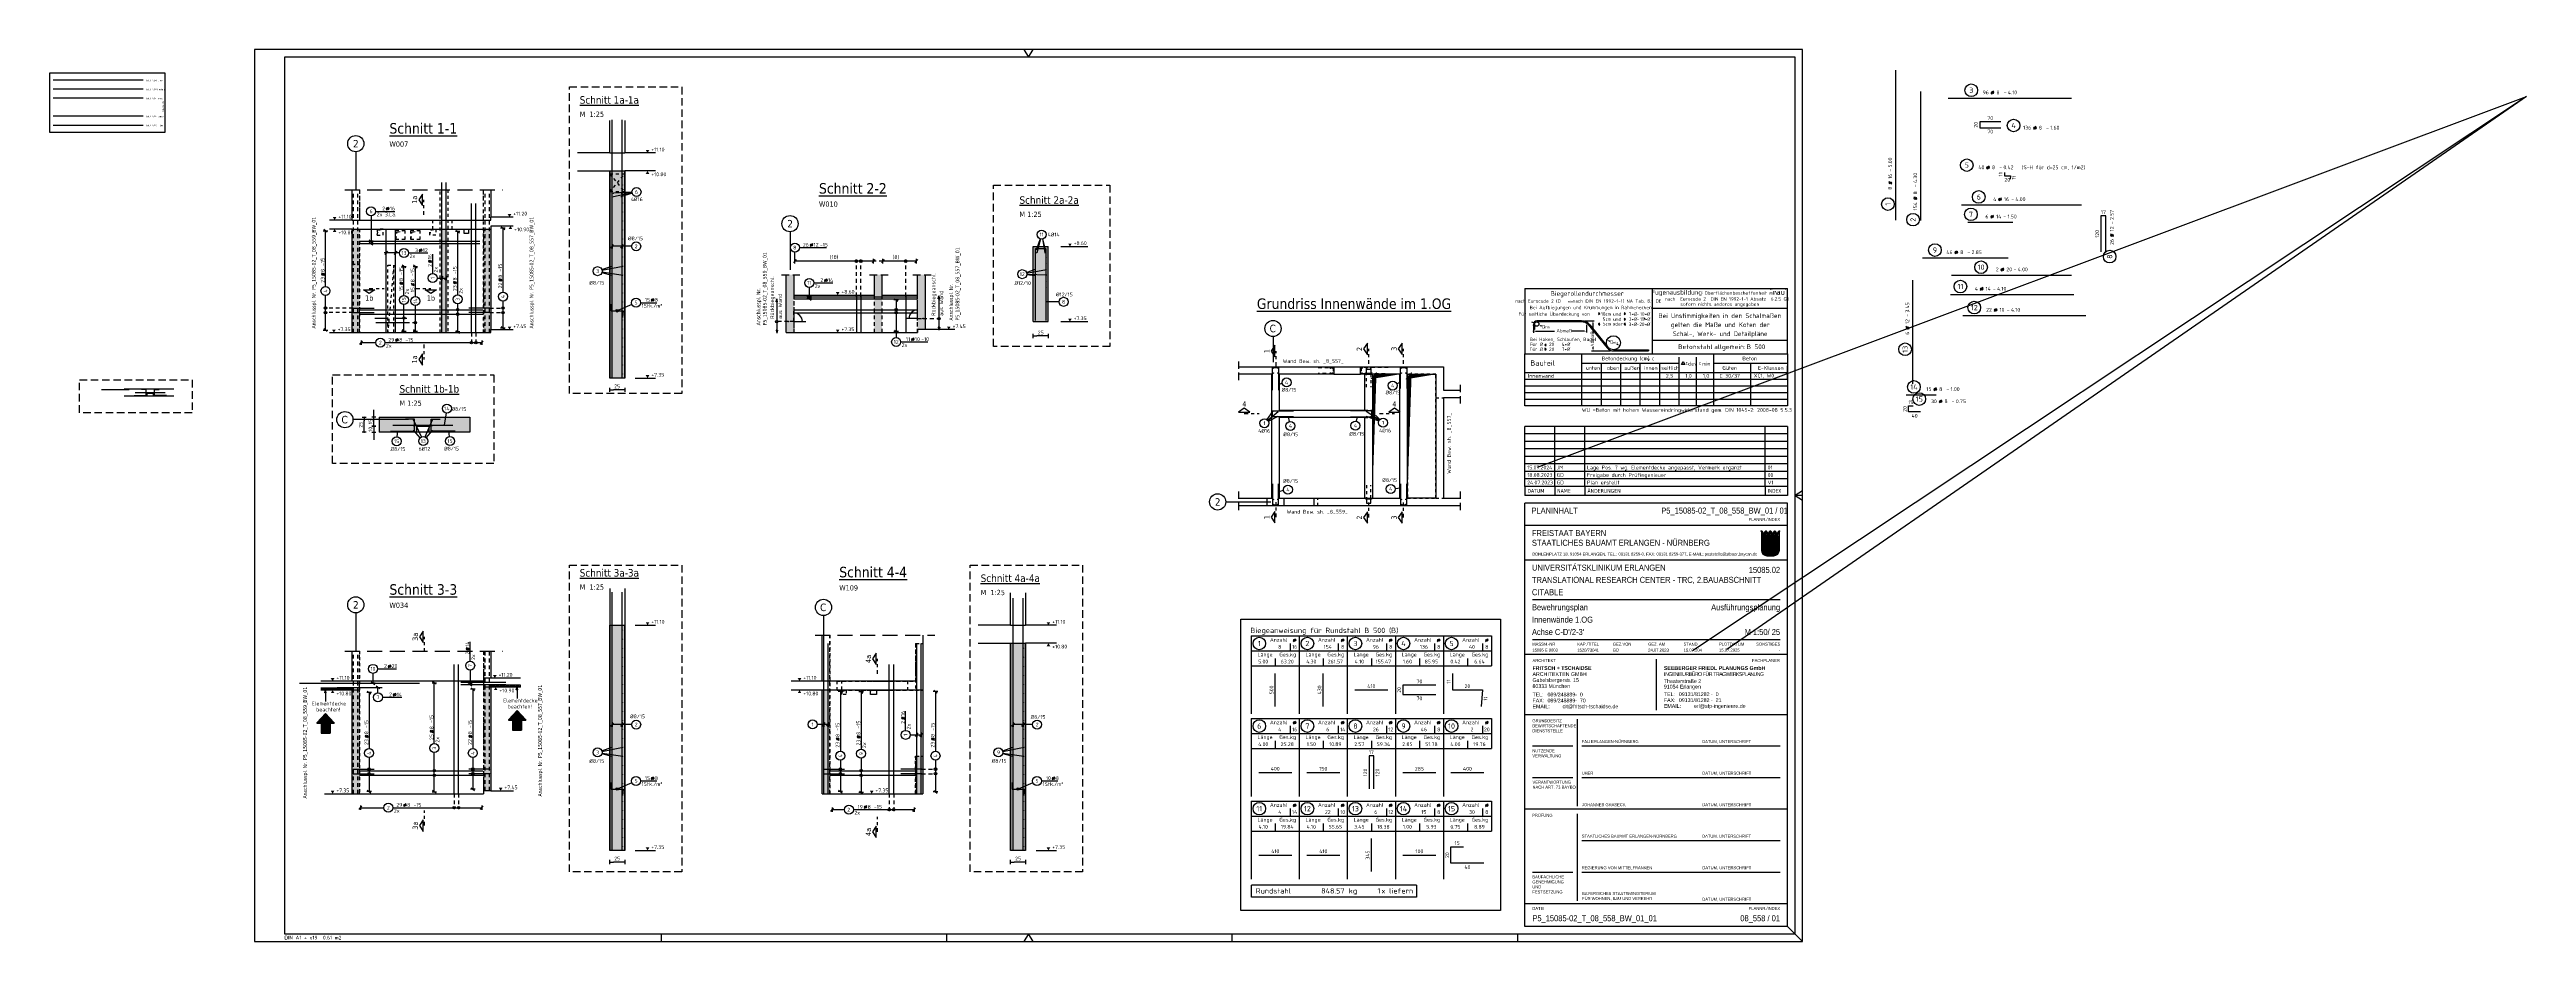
# Model space of a CAD drawing. Extents: x -6.8 to 75.7, y 0 to 29.7.
import ezdxf
from ezdxf.enums import TextEntityAlignment as Align

# ---------------------------------------------------------------- set-up
doc = ezdxf.new("R2010")
doc.units = 0
doc.header["$LTSCALE"] = 0.5
for name, pattern in [('AUSGEZOGEN', [1000.01, 1000, 0.01]), ('DASHDOTSMALL', [1.05, 0.5, -0.25, 0.05, -0.25]), ('DASHED', [0.75, 0.5, -0.25]), ('DASHEDX2', [1.5, 1, -0.5]), ('DOT', [0.175, 0.05, -0.125]), ('GESTRICHELT', [0.75, 0.5, -0.25]), ('HIDDEN', [0.375, 0.25, -0.125]), ('HIDDEN2', [0.187, 0.125, -0.062]), ('HIDDEN4', [0.12, 0.02, -0.1]), ('PUNKT', [0.175, 0.05, -0.125]), ('STRICHLINIE', [0.75, 0.5, -0.25]), ('STRICHPUNKT2', [0.55, 0.25, -0.125, 0.05, -0.125]), ('VERDECKT', [0.375, 0.25, -0.125])]:
    doc.linetypes.add(name, pattern=pattern)
for name, color, linetype in [('1.OG', 7, 'Continuous'), ('40 A Plankopf Text F+T', 7, 'Continuous'), ('ACHSEN', 7, 'Continuous'), ('AFU', 7, 'Continuous'), ('BET-ANS', 7, 'Continuous'), ('BETON', 7, 'Continuous'), ('DETAIL', 7, 'Continuous'), ('DRUEBER', 7, 'Continuous'), ('grau_dunkel', 7, 'Continuous'), ('grau_hell', 7, 'Continuous'), ('grau_mittel', 7, 'Continuous'), ('Halbfertigteile', 7, 'Continuous'), ('HBT', 7, 'Continuous'), ('HILFE', 7, 'Continuous'), ('INDEX', 7, 'Continuous'), ('koten', 7, 'Continuous'), ('MASSE', 7, 'Continuous'), ('OBJEKT', 7, 'Continuous'), ('RAHMEN', 7, 'Continuous'), ('RND', 7, 'Continuous'), ('RND-1', 7, 'Continuous'), ('RND_BILD', 7, 'Continuous'), ('SCHATTEN', 15, 'Continuous'), ('SCHNITTE', 7, 'Continuous'), ('SFP_Achsen', 7, 'Continuous'), ('STEMPEL', 7, 'Continuous'), ('TEXT', 7, 'Continuous'), ('VERDECKT', 7, 'Continuous'), ('WBZ', 7, 'Continuous'), ('WD', 7, 'Continuous')]:
    doc.layers.add(name, color=color, linetype=linetype)
doc.layers.add('NOPLOT', color=7, linetype='Continuous', plot=False)
doc.styles.add('ERSTELLTER_STIL_3', font='arial.ttf')
doc.styles.add('ERSTELLTER_STIL_4', font='arialbd.ttf')
doc.styles.add('helv', font='tahoma.ttf')
doc.styles.add('plankopf_ArialN', font='ARIALN.TTF')
doc.styles.add('txt', font='isocp.shx')
doc.linetypes.add('ABBRUCH', pattern='A,0.15,-0.15,["x",Standard,S=0.07,R=0,X=-0.1,Y=-0.0238],-0.005', length=0.305)
doc.linetypes.add('AFU_50K', pattern='A,0.15,["/",Standard,S=0.2,R=0,X=-0.01,Y=-0.1],0.07,["/",Standard,S=0.2,R=0,X=-0.01,Y=-0.1],0.15', length=0.37)
doc.linetypes.add('AFU_50L', pattern='A,0.75,["/",Standard,S=0.2,R=0,X=-0.01,Y=-0.1],0.07,["/",Standard,S=0.2,R=0,X=-0.01,Y=-0.1],0.75', length=1.57)
doc.linetypes.add('AFU_50M', pattern='A,0.45,["/",Standard,S=0.2,R=0,X=-0.01,Y=-0.1],0.07,["/",Standard,S=0.2,R=0,X=-0.01,Y=-0.1],0.45', length=0.97)
doc.linetypes.add('AFU_50S', pattern='A,0,-0.15,["/",Standard,S=0.2,R=0,X=-0.01,Y=-0.1],0,-0.07,["/",Standard,S=0.2,R=0,X=-0.01,Y=-0.1],-0.15', length=0.37)
doc.linetypes.add('AFU_50SL', pattern='A,0,-0.75,["/",Standard,S=0.2,R=0,X=-0.01,Y=-0.1],0,-0.07,["/",Standard,S=0.2,R=0,X=-0.01,Y=-0.1],-0.75', length=1.57)
doc.dimstyles.new('DOT_I', dxfattribs={"dimscale": 0.5, "dimtxt": 0.25, "dimasz": 0.25, "dimexe": 0.1, "dimexo": 0.3, "dimgap": 0.1, "dimtad": 1, "dimdec": 3, "dimzin": 3, "dimtxsty": 'txt', "dimblk": 'DOT', "dimblk1": 'DOT', "dimblk2": 'DOT', "dimsah": 1, "dimcen": 0.1, "dimse1": 1, "dimse2": 1, "dimazin": 0, "dimtfac": 1, "dimtdec": 4, "dimtix": 1, "dimtmove": 2, "dimatfit": 3, "dimfxl": 0, "dimtvp": 1, "dimtolj": 1, "dimtzin": 0, "dimarcsym": 0})
pattern_1 = [(0, (-322.07857, -163.97815), (8e-17, 0.254), [])]

# ---------------------------------------------------------------- blocks, each defined once
blk = doc.blocks.new('SCHN-2')
at = {"layer": 'SCHNITTE', "color": 6, "linetype": 'Continuous'}
blk.add_lwpolyline([(0.38, 0.09), (0, 0.34), (-0.38, 0.09)], close=True, dxfattribs=at)
at = {"layer": 'SCHNITTE', "color": 1, "linetype": 'DASHDOTSMALL', "style": 'helv'}
blk.add_attdef('SCHN-2', text='', height=0.35, dxfattribs=at).set_placement((0, 0.45), align=Align.CENTER)
blk = doc.blocks.new('okrd_o')
at = {"layer": 'koten', "color": 7, "linetype": 'Continuous'}
blk.add_solid([(-0.12, 0.2), (0.12, 0.2), (0, 0)], dxfattribs=at)
at = {"layer": 'koten', "style": 'txt'}
blk.add_attdef('OKRD', (0.25, 0.1), '', height=0.25, dxfattribs=at)
blk = doc.blocks.new('okrd_u')
at = {"layer": 'koten', "color": 7, "linetype": 'Continuous'}
blk.add_solid([(-0.12, -0.2), (0.12, -0.2), (0, 0)], dxfattribs=at)
at = {"layer": 'koten', "style": 'txt'}
blk.add_attdef('OKRD', (0.25, -0.35), '', height=0.25, dxfattribs=at)
blk = doc.blocks.new('Bundeslandwappen')
at = {"lineweight": 9, "true_color": 0xffffff}
for points in [[(-5.8, 16.5), (-6, 16.5), (-6, 16.3), (-5.8, 16.3)], [(-2.8, 16.5), (-3, 16.5), (-3, 16.3), (-2.8, 16.3)], [(0.1, 16.5), (-0.1, 16.5), (-0.1, 16.3), (0.1, 16.3)], [(3, 16.5), (2.8, 16.5), (2.8, 16.3), (3, 16.3)], [(6, 16.5), (5.8, 16.5), (5.8, 16.3), (6, 16.3)], [(-5.1, 15.7), (-5.3, 15.7), (-5.3, 15.5), (-5.1, 15.5)], [(-3.5, 15.7), (-3.7, 15.7), (-3.7, 15.5), (-3.5, 15.5)], [(-2.2, 15.7), (-2.4, 15.7), (-2.4, 15.5), (-2.2, 15.5)], [(-0.6, 15.7), (-0.8, 15.7), (-0.8, 15.5), (-0.6, 15.5)], [(0.8, 15.7), (0.6, 15.7), (0.6, 15.5), (0.8, 15.5)], [(2.4, 15.7), (2.2, 15.7), (2.2, 15.5), (2.4, 15.5)], [(3.7, 15.7), (3.5, 15.7), (3.5, 15.5), (3.7, 15.5)], [(5.3, 15.7), (5.1, 15.7), (5.1, 15.5), (5.3, 15.5)]]:
    blk.add_hatch(color=7, dxfattribs=at).paths.add_polyline_path(points)
at = {"true_color": 0xffffff}
for points in [[(-5.3, 12.6), (-5.7, 12.6), (-5.7, 12.2), (-5.1, 12)], [(-3.6, 8.4), (-5.7, 9.2), (-5.7, 6.2), (-2.1, 4.9)], [(-5.7, 6.1), (-5.7, 3.7, 0.041392), (-5.7, 3.1), (-4.2, 2.6)], [(-1.4, 10.7), (-5.1, 12), (-3.6, 8.4), (0.1, 7.1)], [(-0.6, 1.3), (-4.2, 2.6), (-3.3, 0.4, 0.073774), (-2.3, 0.3), (-0.1, 0.3)], [(0.9, 12.6), (-2.2, 12.6), (-1.4, 10.7), (2.2, 9.4)], [(1.6, 3.6), (-2.1, 4.9), (-0.6, 1.3), (2.4, 0.3, 0.043654), (2.9, 0.4)], [(3.7, 5.8), (0.1, 7.1), (1.6, 3.6), (5.2, 2.3)], [(4, 12.6), (1.7, 12.6), (4.4, 11.6)], [(5.7, 8.1), (2.2, 9.4), (3.7, 5.8), (5.7, 5.1)], [(5.7, 11.2), (4.4, 11.6), (5.7, 8.5)]]:
    blk.add_hatch(color=7, dxfattribs=at).paths.add_polyline_path(points)
at = {"lineweight": 9}
h = blk.add_hatch(dxfattribs=at)
h.set_pattern_fill('ANSI31', color=256, scale=0.08, angle=315, style=0)
h.set_pattern_definition(pattern_1)
h.paths.add_polyline_path([(-5.1, 12), (-5.7, 12.2), (-5.7, 9.2), (-3.6, 8.4)])
h = blk.add_hatch(dxfattribs=at)
h.set_pattern_fill('ANSI31', color=256, scale=0.08, angle=315, style=0)
h.set_pattern_definition(pattern_1)
h.paths.add_polyline_path([(-2.1, 4.9), (-5.7, 6.2), (-5.7, 6.1), (-4.2, 2.6), (-0.6, 1.3)])
h = blk.add_hatch(dxfattribs=at)
h.set_pattern_fill('ANSI31', color=256, scale=0.08, angle=315, style=0)
h.set_pattern_definition(pattern_1)
h.paths.add_polyline_path([(-4.2, 2.6), (-5.7, 3.1, 0.285055), (-3.3, 0.4)])
h = blk.add_hatch(dxfattribs=at)
h.set_pattern_fill('ANSI31', color=256, scale=0.08, angle=315, style=0)
h.set_pattern_definition(pattern_1)
h.paths.add_polyline_path([(-2.2, 12.6), (-5.3, 12.6), (-5.1, 12), (-1.4, 10.7)])
h = blk.add_hatch(dxfattribs=at)
h.set_pattern_fill('ANSI31', color=256, scale=0.08, angle=315, style=0)
h.set_pattern_definition(pattern_1)
h.paths.add_polyline_path([(0.1, 7.1), (-3.6, 8.4), (-2.1, 4.9), (1.6, 3.6)])
h = blk.add_hatch(dxfattribs=at)
h.set_pattern_fill('ANSI31', color=256, scale=0.08, angle=315, style=0)
h.set_pattern_definition(pattern_1)
h.paths.add_polyline_path([(2.2, 9.4), (-1.4, 10.7), (0.1, 7.1), (3.7, 5.8)])
h = blk.add_hatch(dxfattribs=at)
h.set_pattern_fill('ANSI31', color=256, scale=0.08, angle=315, style=0)
h.set_pattern_definition(pattern_1)
h.paths.add_polyline_path([(-0.6, 1.3), (-0.1, 0.3), (2.3, 0.3, 0.004354), (2.4, 0.3)])
h = blk.add_hatch(dxfattribs=at)
h.set_pattern_fill('ANSI31', color=256, scale=0.08, angle=315, style=0)
h.set_pattern_definition(pattern_1)
h.paths.add_polyline_path([(4.4, 11.6), (1.7, 12.6), (0.9, 12.6), (2.2, 9.4), (5.7, 8.1), (5.7, 8.5)])
h = blk.add_hatch(dxfattribs=at)
h.set_pattern_fill('ANSI31', color=256, scale=0.08, angle=315, style=0)
h.set_pattern_definition(pattern_1)
h.paths.add_polyline_path([(5.3, 2.1), (5.2, 2.3), (1.6, 3.6), (2.9, 0.4, 0.22704)])
h = blk.add_hatch(dxfattribs=at)
h.set_pattern_fill('ANSI31', color=256, scale=0.08, angle=315, style=0)
h.set_pattern_definition(pattern_1)
h.paths.add_polyline_path([(5.7, 5.1), (3.7, 5.8), (5.2, 2.3), (5.4, 2.2, 0.111178), (5.7, 3.7)])
h = blk.add_hatch(dxfattribs=at)
h.set_pattern_fill('ANSI31', color=256, scale=0.08, angle=315, style=0)
h.set_pattern_definition(pattern_1)
h.paths.add_polyline_path([(5.7, 12.6), (4, 12.6), (4.4, 11.6), (5.7, 11.2)])
for p, q in [((-5.6, 16.6), (-5.6, 16.7)), ((-3.2, 16.6), (-3.2, 16.7)), ((-2.7, 16.6), (-2.7, 16.7)), ((-0.3, 16.6), (-0.2, 16.7)), ((0.3, 16.6), (0.2, 16.7)), ((2.7, 16.6), (2.7, 16.7)), ((3.2, 16.6), (3.2, 16.7)), ((5.6, 16.6), (5.6, 16.7)), ((-6, 16.1), (-6, 3.7)), ((-6, 13.3), (6, 13.3)), ((-6, 12.9), (6, 12.9)), ((-5.7, 12.6), (-5.7, 3.7)), ((-5.7, 12.6), (5.7, 12.6)), ((-5.7, 12.2), (5.7, 8.1)), ((-5.7, 9.2), (5.7, 5.1)), ((-5.7, 6.2), (5.4, 2.2)), ((-5.7, 6.1), (-3.3, 0.4)), ((-5.7, 3.1), (2.4, 0.3)), ((-5.6, 15), (-5.6, 15.2)), ((-5.3, 15.2), (-5.3, 15)), ((-4.7, 14.5), (-5.3, 14.5)), ((-5.3, 12.6), (-0.1, 0.3)), ((-4.1, 14.5), (-3.5, 14.5)), ((-3.5, 15.2), (-3.5, 15)), ((-3.4, 13.9), (-2.9, 14.2)), ((-2.9, 13.6), (-3.4, 13.9)), ((-3.2, 15), (-3.2, 15.2)), ((-2.9, 15.6), (-2.9, 14.5)), ((-2.9, 14.2), (-2.5, 13.9)), ((-2.5, 13.9), (-2.9, 13.6)), ((-2.7, 15), (-2.7, 15.2)), ((-2.4, 15.2), (-2.4, 15)), ((-1.7, 14.5), (-2.3, 14.5)), ((-2.3, 0.3), (2.3, 0.3)), ((-2.3, 0), (2.3, 0)), ((-2.2, 12.6), (2.9, 0.4)), ((-1.2, 14.5), (-0.6, 14.5)), ((-0.5, 15.2), (-0.5, 15)), ((0, 14.2), (-0.4, 13.9)), ((-0.4, 13.9), (0, 13.6)), ((-0.2, 15), (-0.2, 15.2)), ((0, 15.6), (0, 14.5)), ((0.4, 13.9), (0, 14.2)), ((0, 13.6), (0.4, 13.9)), ((0.2, 15), (0.2, 15.2)), ((0.5, 15.2), (0.5, 15)), ((1.2, 14.5), (0.6, 14.5)), ((0.9, 12.6), (5.3, 2.1)), ((1.7, 14.5), (2.3, 14.5)), ((1.7, 12.6), (5.7, 11.2)), ((2.4, 15.2), (2.4, 15)), ((2.9, 14.2), (2.5, 13.9)), ((2.5, 13.9), (2.9, 13.6)), ((2.7, 15), (2.7, 15.2)), ((2.9, 15.6), (2.9, 14.5)), ((3.4, 13.9), (2.9, 14.2)), ((2.9, 13.6), (3.4, 13.9)), ((3.2, 15), (3.2, 15.2)), ((3.5, 15.2), (3.5, 15)), ((4.1, 14.5), (3.5, 14.5)), ((4, 12.6), (5.7, 8.5)), ((4.7, 14.5), (5.3, 14.5)), ((5.3, 15.2), (5.3, 15)), ((5.6, 15), (5.6, 15.2)), ((5.7, 3.7), (5.7, 12.6)), ((6, 3.7), (6, 16.1))]:
    blk.add_line(p, q, dxfattribs=at)
for points in [[(-5.8, 16.3), (-6, 16.3), (-6, 16.5), (-5.8, 16.5)], [(-2.8, 16.3), (-3, 16.3), (-3, 16.5), (-2.8, 16.5)], [(0.1, 16.3), (-0.1, 16.3), (-0.1, 16.5), (0.1, 16.5)], [(3, 16.3), (2.8, 16.3), (2.8, 16.5), (3, 16.5)], [(5.8, 16.3), (6, 16.3), (6, 16.5), (5.8, 16.5)], [(-5.1, 15.5), (-5.3, 15.5), (-5.3, 15.7), (-5.1, 15.7)], [(-4.1, 13.7), (-4.8, 13.7), (-4.8, 14.1), (-4.1, 14.1)], [(-3.7, 15.5), (-3.5, 15.5), (-3.5, 15.7), (-3.7, 15.7)], [(-2.2, 15.5), (-2.4, 15.5), (-2.4, 15.7), (-2.2, 15.7)], [(-1.8, 13.7), (-1, 13.7), (-1, 14.1), (-1.8, 14.1)], [(-0.8, 15.5), (-0.6, 15.5), (-0.6, 15.7), (-0.8, 15.7)], [(0.8, 15.5), (0.6, 15.5), (0.6, 15.7), (0.8, 15.7)], [(1.8, 13.7), (1, 13.7), (1, 14.1), (1.8, 14.1)], [(2.2, 15.5), (2.4, 15.5), (2.4, 15.7), (2.2, 15.7)], [(3.7, 15.5), (3.5, 15.5), (3.5, 15.7), (3.7, 15.7)], [(4.1, 13.7), (4.8, 13.7), (4.8, 14.1), (4.1, 14.1)], [(5.1, 15.5), (5.3, 15.5), (5.3, 15.7), (5.1, 15.7)]]:
    blk.add_lwpolyline(points, close=True, dxfattribs=at)
for centre in [(-5.3, 13.9), (-3.7, 13.9), (-2.2, 13.9), (-0.7, 13.9), (0.7, 13.9), (2.2, 13.9), (3.7, 13.9), (5.3, 13.9)]:
    blk.add_circle(centre, 0.123, dxfattribs=at)
for centre, radius, start, end in [((-5.9, 16.5), 0.362, 44.6681, 253.1183), ((-5.7, 16.7), 0.05, 6.6615, 44.6681), ((-5.6, 16.6), 0.05, 186.6615, 265.6209), ((-5.6, 16.3), 0.281, 346.0232, 85.6209), ((-3.2, 16.3), 0.281, 94.3791, 193.9768), ((-2.9, 16.6), 0.264, 24.0166, 155.3409), ((-3.1, 16.7), 0.05, 155.2288, 173.3385), ((-3.2, 16.6), 0.05, 274.3791, 353.3385), ((-2.7, 16.7), 0.05, 6.6615, 24.0166), ((-2.6, 16.6), 0.05, 186.6615, 265.6209), ((-2.7, 16.3), 0.281, 346.0232, 85.6209), ((-0.3, 16.3), 0.281, 94.3791, 193.9768), ((-0.3, 16.6), 0.05, 274.3791, 353.3385), ((0, 16.6), 0.264, 24.0166, 155.3409), ((-0.2, 16.7), 0.05, 155.2288, 173.3385), ((0.2, 16.7), 0.05, 6.6615, 24.0166), ((0.3, 16.6), 0.05, 186.6615, 265.6209), ((0.3, 16.3), 0.281, 346.0232, 85.6209), ((2.7, 16.3), 0.281, 94.3791, 193.9768), ((2.6, 16.6), 0.05, 274.3791, 353.3385), ((2.9, 16.6), 0.264, 24.0166, 155.3409), ((2.7, 16.7), 0.05, 155.2288, 173.3385), ((3.1, 16.7), 0.05, 6.6615, 24.0166), ((3.2, 16.6), 0.05, 186.6615, 265.6209), ((3.2, 16.3), 0.281, 346.0232, 85.6209), ((5.6, 16.3), 0.281, 94.3791, 193.9768), ((5.9, 16.5), 0.362, 286.8817, 135.3319), ((5.7, 16.7), 0.05, 135.3319, 173.3385), ((5.6, 16.6), 0.05, 274.3791, 353.3385), ((-2.3, 3.7), 3.7, 180, 270), ((-2.3, 3.7), 3.4, 180, 270), ((-5.4, 16), 0.179, 74.7883, 15.1356), ((-5.5, 15.2), 0.157, 3.2756, 179.5521), ((-5.2, 15), 0.453, 182.8328, 261.3043), ((-5.4, 16.2), 0.05, 254.7883, 346.0232), ((-5.2, 16), 0.05, 93.0633, 195.1356), ((-5.3, 15.2), 0.191, 249.6358, 3.0857), ((-5.2, 15.9), 0.224, 350.9542, 93.0633), ((-5, 15.2), 0.05, 82.9467, 183.0857), ((-5, 15.5), 0.249, 262.9467, 77.8855), ((-4.9, 15.8), 0.05, 170.9542, 257.8855), ((-4.6, 14.9), 0.224, 71.4, 0), ((-4.7, 14.9), 0.312, 275.9649, 353.9773), ((-4.4, 15.2), 0.208, 317.0775, 222.9225), ((-4.2, 14.9), 0.224, 180, 108.6), ((-4.1, 14.9), 0.312, 186.0227, 264.0351), ((-3.8, 15.5), 0.249, 102.1145, 277.0533), ((-3.9, 15.8), 0.05, 282.1145, 9.0458), ((-3.6, 15.9), 0.224, 86.9367, 189.0458), ((-3.8, 15.2), 0.05, 356.9143, 97.0533), ((-3.5, 15.2), 0.191, 176.9143, 290.3642), ((-3.4, 16), 0.179, 164.8644, 105.2117), ((-3.6, 16), 0.05, 344.8644, 86.9367), ((-3.4, 16.2), 0.05, 193.9768, 285.2117), ((-3.3, 15.2), 0.157, 0.4479, 176.7244), ((-3.6, 15), 0.453, 278.6957, 357.1672), ((-2.5, 16), 0.179, 74.7883, 15.1356), ((-2.6, 15.2), 0.157, 3.2756, 179.5521), ((-2.3, 15), 0.453, 182.8328, 261.3043), ((-2.4, 16.2), 0.05, 254.7883, 346.0232), ((-2.3, 15.2), 0.191, 249.6358, 3.0857), ((-2.3, 15.9), 0.224, 350.9542, 93.0633), ((-2.3, 16), 0.05, 93.0633, 195.1356), ((-2.1, 15.5), 0.249, 262.9467, 77.8855), ((-2.1, 15.2), 0.05, 82.9467, 183.0857), ((-2, 15.8), 0.05, 170.9542, 257.8855), ((-1.7, 14.9), 0.224, 71.4, 0), ((-1.5, 15.2), 0.208, 317.0775, 222.9225), ((-1.8, 14.9), 0.312, 275.9649, 353.9773), ((-1.2, 14.9), 0.224, 180, 108.6), ((-1.2, 14.9), 0.312, 186.0227, 264.0351), ((-0.9, 15.5), 0.249, 102.1145, 277.0533), ((-0.7, 15.9), 0.224, 86.9367, 189.0458), ((-0.9, 15.8), 0.05, 282.1145, 9.0458), ((-0.8, 15.2), 0.05, 356.9143, 97.0533), ((-0.6, 15.2), 0.191, 176.9143, 290.3642), ((-0.7, 16), 0.05, 344.8644, 86.9367), ((-0.4, 16), 0.179, 164.8644, 105.2117), ((-0.5, 16.2), 0.05, 193.9768, 285.2117), ((-0.7, 15), 0.453, 278.6957, 357.1672), ((-0.4, 15.2), 0.157, 0.4479, 176.7244), ((0.4, 15.2), 0.157, 3.2756, 179.5521), ((0.7, 15), 0.453, 182.8328, 261.3043), ((0.4, 16), 0.179, 74.7883, 15.1356), ((0.5, 16.2), 0.05, 254.7883, 346.0232), ((0.6, 15.2), 0.191, 249.6358, 3.0857), ((0.7, 16), 0.05, 93.0633, 195.1356), ((0.7, 15.9), 0.224, 350.9542, 93.0633), ((0.8, 15.2), 0.05, 82.9467, 183.0857), ((0.9, 15.5), 0.249, 262.9467, 77.8855), ((0.9, 15.8), 0.05, 170.9542, 257.8855), ((1.2, 14.9), 0.224, 71.4, 0), ((1.2, 14.9), 0.312, 275.9649, 353.9773), ((1.5, 15.2), 0.208, 317.0775, 222.9225), ((1.7, 14.9), 0.224, 180, 108.6), ((1.8, 14.9), 0.312, 186.0227, 264.0351), ((2.1, 15.5), 0.249, 102.1145, 277.0533), ((2.3, 15.9), 0.224, 86.9367, 189.0458), ((2, 15.8), 0.05, 282.1145, 9.0458), ((2.1, 15.2), 0.05, 356.9143, 97.0533), ((2.3, 15.2), 0.191, 176.9143, 290.3642), ((2.5, 16), 0.179, 164.8644, 105.2117), ((2.3, 16), 0.05, 344.8644, 86.9367), ((2.3, 15), 0.453, 278.6957, 357.1672), ((2.3, 3.7), 3.7, 270, 0), ((2.3, 3.7), 3.4, 270, 0), ((2.4, 16.2), 0.05, 193.9768, 285.2117), ((2.6, 15.2), 0.157, 0.4479, 176.7244), ((3.4, 16), 0.179, 74.7883, 15.1356), ((3.3, 15.2), 0.157, 3.2756, 179.5521), ((3.6, 15), 0.453, 182.8328, 261.3043), ((3.4, 16.2), 0.05, 254.7883, 346.0232), ((3.6, 16), 0.05, 93.0633, 195.1356), ((3.5, 15.2), 0.191, 249.6358, 3.0857), ((3.6, 15.9), 0.224, 350.9542, 93.0633), ((3.8, 15.2), 0.05, 82.9467, 183.0857), ((3.8, 15.5), 0.249, 262.9467, 77.8855), ((3.9, 15.8), 0.05, 170.9542, 257.8855), ((4.2, 14.9), 0.224, 71.4, 0), ((4.1, 14.9), 0.312, 275.9649, 353.9773), ((4.4, 15.2), 0.208, 317.0775, 222.9225), ((4.6, 14.9), 0.224, 180, 108.6), ((4.7, 14.9), 0.312, 186.0227, 264.0351), ((5, 15.5), 0.249, 102.1145, 277.0533), ((4.9, 15.8), 0.05, 282.1145, 9.0458), ((5.2, 15.9), 0.224, 86.9367, 189.0458), ((5, 15.2), 0.05, 356.9143, 97.0533), ((5.3, 15.2), 0.191, 176.9143, 290.3642), ((5.4, 16), 0.179, 164.8644, 105.2117), ((5.2, 16), 0.05, 344.8644, 86.9367), ((5.4, 16.2), 0.05, 193.9768, 285.2117), ((5.5, 15.2), 0.157, 0.4479, 176.7244), ((5.2, 15), 0.453, 278.6957, 357.1672)]:
    blk.add_arc(centre, radius, start, end, dxfattribs=at)
blk = doc.blocks.new('Plankopf_PU')
for p, q in [((-18.5, 25.4), (-18.5, 27.7)), ((-1, 27.7), (-18.5, 27.7)), ((-1, 27.7), (-18.5, 27.7)), ((-1, 25.4), (-1, 27.7)), ((-1, 25.4), (-18.5, 25.4)), ((-1, 25.4), (-18.5, 25.4)), ((-18.5, 19.1), (-18.5, 25.4)), ((-1, 19.1), (-1, 25.4)), ((-1.5, 22.75), (-18, 22.75)), ((-18, 20.1), (-1.5, 20.1)), ((-18.5, 15.1), (-18.5, 19.1)), ((-1, 19.1), (-18.5, 19.1)), ((-9.75, 18.8), (-9.75, 15.4)), ((-1, 15.1), (-1, 19.1)), ((-1, 15.1), (-18.5, 15.1)), ((-1, 15.1), (-18.5, 15.1)), ((-18.5, 8.8), (-18.5, 15.1)), ((-1, 8.8), (-1, 15.1)), ((-15, 9), (-15, 14.8)), ((-15.3, 13), (-18, 13)), ((-1.5, 13), (-14.7, 13)), ((-15.3, 10.9), (-18, 10.9)), ((-1.5, 10.9), (-14.7, 10.9)), ((-18.5, 2.5), (-18.5, 8.8)), ((-1, 8.8), (-18.5, 8.8)), ((-15, 2.7), (-15, 8.5)), ((-1, 2.5), (-1, 8.8)), ((-1.5, 6.7), (-14.7, 6.7)), ((-15.3, 4.6), (-18, 4.6)), ((-1.5, 4.6), (-14.7, 4.6)), ((-1, 2.5), (-18.5, 2.5)), ((-18.5, 1), (-18.5, 2.5)), ((-1, 2.5), (-18.5, 2.5)), ((-1, 1), (-1, 2.5)), ((-1, 1), (-18.5, 1))]:
    blk.add_line(p, q)
at = {"xscale": 0.1, "yscale": 0.1, "zscale": 0.1}
blk.add_blockref('Bundeslandwappen', (-2.15, 25.67), dxfattribs=at)
at = {"linetype": 'AUSGEZOGEN', "lineweight": 35, "style": 'plankopf_ArialN'}
blk.add_text('STAATLICHES BAUAMT ERLANGEN - NÜRNBERG', height=0.4, dxfattribs=at).set_placement((-18.03, 26.55), align=Align.MIDDLE_LEFT)
for s, height, p in [('FREISTAAT BAYERN', 0.4, (-18.03, 27.4)), ('PRÜFUNG', 0.2, (-18.01, 8.5))]:
    blk.add_text(s, height=height, dxfattribs=at).set_placement(p, align=Align.TOP_LEFT)
at = {"style": 'plankopf_ArialN'}
for s, p in [('BOHLENPLATZ 18, 91054 ERLANGEN, TEL.: 09131 6259-0, FAX: 09131 6259-377, E-MAIL: poststelle@stbaer.bayern.de', (-18.01, 25.7)), ('MASSN.-NR', (-18.01, 19.7)), ('KAP./TITEL', (-15.01, 19.7)), ('GEZ.VON', (-12.64, 19.7)), ('GEZ. AM', (-10.29, 19.7)), ('STAND', (-7.93, 19.7)), ('PLOTDATUM', (-5.57, 19.7)), ('FAU ERLANGEN-NÜRNBERG', (-14.71, 13.21)), ('DATUM, UNTERSCHRIFT', (-6.69, 13.21)), ('UKER', (-14.71, 11.11)), ('DATUM, UNTERSCHRIFT', (-6.68, 11.11)), ('JOHANNES GRASECK', (-14.7, 9.01)), ('DATUM, UNTERSCHRIFT', (-6.68, 9.01)), ('STAATLICHES BAUAMT ERLANGEN-NÜRNBERG', (-14.71, 6.91)), ('DATUM, UNTERSCHRIFT', (-6.69, 6.91)), ('REGIERUNG VON MITTELFRANKEN', (-14.71, 4.81)), ('DATUM, UNTERSCHRIFT', (-6.68, 4.81)), ('DATEI', (-18, 2.1)), ('DATUM, UNTERSCHRIFT', (-6.68, 2.71))]:
    blk.add_text(s, height=0.2, dxfattribs=at).set_placement(p)
for s, p in [('SONSTIGES', (-1.49, 19.7)), ('PLANNR./INDEX', (-1.5, 2.1))]:
    blk.add_text(s, height=0.2, dxfattribs=at).set_placement(p, align=Align.RIGHT)
at = {"linetype": 'AUSGEZOGEN', "lineweight": 35, "style": 'plankopf_ArialN'}
blk.add_text('ARCHITEKT', height=0.2, dxfattribs=at).set_placement((-17.99, 18.61))
blk.add_text('FACHPLANER', height=0.2, dxfattribs=at).set_placement((-1.52, 18.61), align=Align.RIGHT)
at = {"insert": (-5.57, 19.3), "char_height": 0.2, "attachment_point": 7, "style": 'plankopf_ArialN'}
blk.add_mtext('15.07.2025', dxfattribs=at)
at = {"char_height": 0.2, "attachment_point": 1, "style": 'plankopf_ArialN'}
for s, insert, width in [('GRUNDBESITZ\\PBEWIRTSCHAFTENDE DIENSTSTELLE', (-18, 14.8), 2.5), ('NUTZENDE^JVERWALTUNG', (-18, 12.8), 2.6984), ('VERANTWORTUNG  NACH ART. 73 BAYBO', (-17.99, 10.71), 2.6877), ('BAUFACHLICHE GENEHMIGUNG UND FESTSETZUNG', (-18, 4.4), 2.2311), ('BAYERISCHES STAATSMINISTERIUM ^JFÜR WOHNEN, BAU UND VERKEHR', (-14.69, 3.29), 9.2941)]:
    blk.add_mtext(s, dxfattribs=dict(at, insert=insert, width=width))
at = {"style": 'plankopf_ArialN'}
for tag, p in [('PROJEKTBEZEICHNUNGZ1', (-18.03, 24.58)), ('PROJEKTBEZEICHNUNGZ2', (-18.03, 23.76)), ('PROJEKTBEZEICHNUNGZ3', (-18.03, 22.94))]:
    blk.add_attdef(tag, text='', height=0.4, dxfattribs=at).set_placement(p, align=Align.BOTTOM_LEFT)
for tag, p in [('GEB.-NR', (-1.5, 24.95)), ('0.000X', (-1.51, 1.75))]:
    blk.add_attdef(tag, text='', height=0.4, dxfattribs=at).set_placement(p, align=Align.TOP_RIGHT)
for tag, p, height in [('PLANINHALTZ1', (-18.03, 22.06), 0.4), ('PLANINHALTZ2', (-18.03, 21.23), 0.4), ('PLANINHALTZ3', (-18.03, 20.41), 0.4), ('MASSN.-NR', (-18.01, 19.3), 0.2), ('KAPITEL/TITEL', (-15.01, 19.3), 0.2), ('GEZ_VON', (-12.64, 19.3), 0.2), ('GEZ_AM', (-10.29, 19.3), 0.2), ('STAND', (-7.93, 19.3), 0.2)]:
    blk.add_attdef(tag, p, '', height=height, dxfattribs=at)
for tag, height, p in [('PROJEKTKATEGORIE', 0.4, (-1.5, 21.23)), ('PLANUNGSPHASE', 0.4, (-1.5, 22.06)), ('MAßSTAB', 0.4, (-1.5, 20.41)), ('SONSTIGES', 0.2, (-1.5, 19.3))]:
    blk.add_attdef(tag, text='', height=height, dxfattribs=at).set_placement(p, align=Align.RIGHT)
at = {"layer": '40 A Plankopf Text F+T', "color": 7, "linetype": 'Continuous', "lineweight": 13, "char_height": 0.25, "attachment_point": 7}
for s, insert, style in [('\\A1;FRITSCH + TSCHAIDSE ', (-17.99, 18.08), 'ERSTELLTER_STIL_4'), ('\\A1;SEEBERGER FRIEDL PLANUNGS GmbH', (-9.24, 18.08), 'ERSTELLTER_STIL_4'), ('\\A1;ARCHITEKTEN GMBH', (-17.99, 17.68), 'ERSTELLTER_STIL_3'), ('\\A1;Gabelsbergerstr. 15', (-17.99, 17.21), 'ERSTELLTER_STIL_3'), ('\\A1;80333 München', (-17.99, 16.88), 'ERSTELLTER_STIL_3'), ('\\A1;Theaterstraße 2', (-9.24, 17.21), 'ERSTELLTER_STIL_3'), ('\\A1;91054 Erlangen', (-9.24, 16.77), 'ERSTELLTER_STIL_3'), ('\\A1;{\\T0.8;INGENIEURBÜRO FÜR TRAGWERKSPLANUNG}', (-9.24, 17.68), 'ERSTELLTER_STIL_3')]:
    blk.add_mtext(s, dxfattribs=dict(at, insert=insert, style=style))
at = {"layer": '40 A Plankopf Text F+T', "color": 7, "linetype": 'Continuous', "lineweight": 13, "char_height": 0.25, "attachment_point": 7, "line_spacing_factor": 0.945293, "style": 'ERSTELLTER_STIL_3'}
for s, insert in [('\\A1;TEL: ^I089/248889-  0\\PFAX: ^I089/248889-  70\\PEMAIL: ^Icit@fritsch-tschaidse.de', (-17.99, 15.48)), ('\\A1;TEL: ^I09131/81282 -  0\\PFAX: ^I09131/81282 -  21\\PEMAIL: ^Ierl@sfp-ingenieure.de', (-9.24, 15.48))]:
    blk.add_mtext(s, dxfattribs=dict(at, insert=insert))
blk = doc.blocks.new('Plankopf-ER')
at = {"layer": 'RAHMEN', "color": 7, "linetype": 'Continuous'}
for p, q in [((-0.5, 4.6), (-18, 4.6)), ((-18, 4.1), (-18, 4.6)), ((-0.5, 4.1), (-18, 4.1)), ((-18, 3.6), (-18, 4.1)), ((-0.5, 3.6), (-18, 3.6)), ((-18, 3.1), (-18, 3.6)), ((-16, 4.1), (-16, 4.6)), ((-16, 3.6), (-16, 4.1)), ((-16, 3.1), (-16, 3.6)), ((-14, 4.1), (-14, 4.6)), ((-14, 3.6), (-14, 4.1)), ((-14, 3.1), (-14, 3.6)), ((-2, 4.1), (-2, 4.6)), ((-2, 3.6), (-2, 4.1)), ((-2, 3.1), (-2, 3.6)), ((-0.5, 4.6), (-0.5, 4.1)), ((-0.5, 4.1), (-0.5, 3.6)), ((-0.5, 3.6), (-0.5, 3.1)), ((-0.5, 3.1), (-18, 3.1)), ((-18, 2.6), (-18, 3.1)), ((-0.5, 2.6), (-18, 2.6)), ((-18, 2.1), (-18, 2.6)), ((-0.5, 2.1), (-18, 2.1)), ((-18, 1.6), (-18, 2.1)), ((-16, 2.6), (-16, 3.1)), ((-16, 2.1), (-16, 2.6)), ((-16, 1.6), (-16, 2.1)), ((-14, 2.6), (-14, 3.1)), ((-14, 2.1), (-14, 2.6)), ((-14, 1.6), (-14, 2.1)), ((-2, 2.6), (-2, 3.1)), ((-2, 2.1), (-2, 2.6)), ((-2, 1.6), (-2, 2.1)), ((-0.5, 3.1), (-0.5, 2.6)), ((-0.5, 2.6), (-0.5, 2.1)), ((-0.5, 2.1), (-0.5, 1.6)), ((-0.5, 1.6), (-18, 1.6)), ((-18, 1.1), (-18, 1.6)), ((-0.5, 1.1), (-18, 1.1)), ((-18, 0.6), (-18, 1.1)), ((-0.5, 0.6), (-18, 0.6)), ((-18, 0.6), (-18, 0)), ((-0.5, 0), (-18, 0)), ((-16, 1.1), (-16, 1.6)), ((-16, 0.6), (-16, 1.1)), ((-16, 0.6), (-16, 0)), ((-14, 1.1), (-14, 1.6)), ((-14, 0.6), (-14, 1.1)), ((-14, 0.6), (-14, 0)), ((-2, 1.1), (-2, 1.6)), ((-2, 0.6), (-2, 1.1)), ((-2, 0.6), (-2, 0)), ((-0.5, 1.6), (-0.5, 1.1)), ((-0.5, 1.1), (-0.5, 0.6)), ((-0.5, 0.6), (-0.5, 0))]:
    blk.add_line(p, q, dxfattribs=at)
at = {"layer": 'RAHMEN', "color": 7, "linetype": 'Continuous', "style": 'txt'}
for tag, p in [('INDEX-D8', (-17.84, 4.24)), ('INDEX-D7', (-17.84, 3.74)), ('INDEX-D6', (-17.84, 3.24)), ('INDEX-N8', (-15.88, 4.24)), ('INDEX-N7', (-15.88, 3.74)), ('INDEX-N6', (-15.88, 3.24)), ('INDEX-X8', (-13.86, 4.24)), ('INDEX-X7', (-13.86, 3.74)), ('INDEX-X6', (-13.86, 3.24)), ('INDEX8', (-1.83, 4.24)), ('INDEX7', (-1.83, 3.74)), ('INDEX6', (-1.83, 3.24)), ('INDEX-D5', (-17.84, 2.74)), ('INDEX-D4', (-17.84, 2.24)), ('INDEX-D3', (-17.84, 1.74)), ('INDEX-N5', (-15.88, 2.74)), ('INDEX-N4', (-15.88, 2.24)), ('INDEX-N3', (-15.88, 1.74)), ('INDEX-X5', (-13.86, 2.74)), ('INDEX-X4', (-13.86, 2.24)), ('INDEX-X3', (-13.86, 1.74)), ('INDEX5', (-1.83, 2.74)), ('INDEX4', (-1.83, 2.24)), ('INDEX3', (-1.83, 1.74)), ('INDEX-D2', (-17.84, 1.24)), ('INDEX-D1', (-17.84, 0.74)), ('INDEX-N2', (-15.88, 1.24)), ('INDEX-N1', (-15.88, 0.74)), ('INDEX-X2', (-13.86, 1.24)), ('INDEX-X1', (-13.86, 0.74)), ('INDEX2', (-1.83, 1.24)), ('INDEX1', (-1.83, 0.74))]:
    blk.add_attdef(tag, p, '', height=0.25, dxfattribs=at)
at = {"layer": 'STEMPEL', "color": 7, "linetype": 'Continuous', "style": 'helv'}
for s, p in [('DATUM', (-17.83, 0.18)), ('NAME', (-15.85, 0.18)), ('ÄNDERUNGEN', (-13.83, 0.18))]:
    blk.add_text(s, height=0.25, dxfattribs=at).set_placement(p)
at = {"layer": 'STEMPEL', "color": 7, "linetype": 'Continuous', "style": 'helv', "width": 0.8}
blk.add_text('INDEX', height=0.25, dxfattribs=at).set_placement((-1.83, 0.18))
blk = doc.blocks.new('RND_AUSZ')
at = {"layer": 'RND', "color": 7, "linetype": 'Continuous'}
blk.add_line((1.34, 0.26), (1.51, 0.47), dxfattribs=at)
at = {"layer": 'RND', "color": 1, "linetype": 'Continuous'}
blk.add_circle((0, 0.52), 0.42, dxfattribs=at)
at = {"layer": 'RND', "color": 7, "linetype": 'Continuous'}
blk.add_circle((1.42, 0.36), 0.075, dxfattribs=at)
at = {"layer": 'RND', "color": 7, "linetype": 'Continuous', "style": 'txt'}
blk.add_text('-', height=0.25, dxfattribs=at).set_placement((2.16, 0.25))
for tag, p in [('WIEOFT', (-0.54, 0.25)), ('STK', (1.17, 0.25))]:
    blk.add_attdef(tag, text='', height=0.25, dxfattribs=at).set_placement(p, align=Align.RIGHT)
at = {"layer": 'RND', "color": 1, "linetype": 'Continuous', "style": 'txt'}
blk.add_attdef('POS', text='', height=0.35, dxfattribs=at).set_placement((0, 0.52), align=Align.MIDDLE)
at = {"layer": 'RND', "color": 7, "linetype": 'Continuous', "style": 'txt'}
for tag, p in [('DS', (1.68, 0.25)), ('LANG', (2.44, 0.25)), ('TEXT', (3.67, 0.25))]:
    blk.add_attdef(tag, p, '', height=0.25, dxfattribs=at)
blk = doc.blocks.new('DOT')
at = {"layer": 'MASSE', "color": 7, "linetype": 'Continuous'}
for p, q in [((0, 0), (-1, 0)), ((0, 0.54), (0, -0.54))]:
    blk.add_line(p, q, dxfattribs=at)
at = {"layer": 'MASSE', "color": 7, "linetype": 'Continuous', "const_width": 0.2}
blk.add_lwpolyline([(-0.1, 0, 1), (0.1, 0, 1)], format="xyb", close=True, dxfattribs=at)
blk = doc.blocks.new('*D14')
at = {"layer": 'Defpoints', "color": 0, "linetype": 'AUSGEZOGEN', "transparency": 16777216}
for p in [(11.827, 18.372), (11.827, 18.372), (12.327, 18.372)]:
    blk.add_point(p, dxfattribs=at)
at = {"layer": 'MASSE', "color": 0, "linetype": 'AUSGEZOGEN', "lineweight": -2, "transparency": 16777216}
blk.add_line((12.202, 18.372), (11.952, 18.372), dxfattribs=at)
at = {"layer": 'MASSE', "color": 0, "linetype": 'AUSGEZOGEN', "lineweight": -2, "transparency": 16777216, "xscale": 0.125, "yscale": 0.125, "zscale": 0.125, "rotation": 180}
blk.add_blockref('DOT', (11.827, 18.372), dxfattribs=at)
at = {"layer": 'MASSE', "color": 0, "linetype": 'AUSGEZOGEN', "lineweight": -2, "transparency": 16777216, "xscale": 0.125, "yscale": 0.125, "zscale": 0.125}
blk.add_blockref('DOT', (12.327, 18.372), dxfattribs=at)
at = {"layer": 'MASSE', "color": 0, "linetype": 'AUSGEZOGEN', "transparency": 16777216, "insert": (12.077, 18.485), "char_height": 0.125, "attachment_point": 5, "style": 'txt'}
blk.add_mtext('\\A1;25', dxfattribs=at)
blk = doc.blocks.new('RND_LEI')
at = {"layer": 'RND', "color": 7, "linetype": 'Continuous'}
blk.add_line((1.02, 0.07), (1.19, 0.27), dxfattribs=at)
for centre, radius in [((0, 0), 0.3), ((1.11, 0.17), 0.075)]:
    blk.add_circle(centre, radius, dxfattribs=at)
at = {"layer": 'RND', "color": 7, "linetype": 'Continuous', "style": 'txt'}
blk.add_attdef('POSL', text='', height=0.25, dxfattribs=at).set_placement((0, 0), align=Align.MIDDLE)
blk.add_attdef('ANZ', text='', height=0.25, dxfattribs=at).set_placement((0.93, 0.06), align=Align.RIGHT)
for tag, p in [('DUM', (1.25, 0.06)), ('ABSTD', (1.67, 0.06)), ('POSTXT', (0.37, -0.33))]:
    blk.add_attdef(tag, p, '', height=0.25, dxfattribs=at)
blk = doc.blocks.new('lei_gre')
at = {"layer": 'RND', "color": 7, "linetype": 'Continuous'}
for p, q in [((-0.09, -0.12), (0.09, 0.12)), ((0, 0.15), (0, -0.15))]:
    blk.add_line(p, q, dxfattribs=at)
blk = doc.blocks.new('RND_HIN')
at = {"layer": 'RND', "color": 7, "linetype": 'Continuous'}
blk.add_circle((0, 0), 0.3, dxfattribs=at)
at = {"layer": 'RND', "color": 7, "linetype": 'Continuous', "style": 'txt'}
blk.add_attdef('POSI', text='', height=0.25, dxfattribs=at).set_placement((0, 0), align=Align.MIDDLE)
blk = doc.blocks.new('*D15')
at = {"layer": 'Defpoints', "color": 0, "linetype": 'AUSGEZOGEN', "transparency": 16777216}
for p in [(11.827, 2.646), (11.827, 2.646), (12.327, 2.646)]:
    blk.add_point(p, dxfattribs=at)
at = {"layer": 'MASSE', "color": 0, "linetype": 'AUSGEZOGEN', "lineweight": -2, "transparency": 16777216}
blk.add_line((12.202, 2.646), (11.952, 2.646), dxfattribs=at)
at = {"layer": 'MASSE', "color": 0, "linetype": 'AUSGEZOGEN', "lineweight": -2, "transparency": 16777216, "xscale": 0.125, "yscale": 0.125, "zscale": 0.125, "rotation": 180}
blk.add_blockref('DOT', (11.827, 2.646), dxfattribs=at)
at = {"layer": 'MASSE', "color": 0, "linetype": 'AUSGEZOGEN', "lineweight": -2, "transparency": 16777216, "xscale": 0.125, "yscale": 0.125, "zscale": 0.125}
blk.add_blockref('DOT', (12.327, 2.646), dxfattribs=at)
at = {"layer": 'MASSE', "color": 0, "linetype": 'AUSGEZOGEN', "transparency": 16777216, "insert": (12.077, 2.759), "char_height": 0.125, "attachment_point": 5, "style": 'txt'}
blk.add_mtext('\\A1;25', dxfattribs=at)
blk = doc.blocks.new('*D16')
at = {"layer": 'Defpoints', "color": 0, "linetype": 'AUSGEZOGEN', "transparency": 16777216}
for p in [(25.176, 2.646), (25.176, 2.646), (25.676, 2.646)]:
    blk.add_point(p, dxfattribs=at)
at = {"layer": 'MASSE', "color": 0, "linetype": 'AUSGEZOGEN', "lineweight": -2, "transparency": 16777216}
blk.add_line((25.551, 2.646), (25.301, 2.646), dxfattribs=at)
at = {"layer": 'MASSE', "color": 0, "linetype": 'AUSGEZOGEN', "lineweight": -2, "transparency": 16777216, "xscale": 0.125, "yscale": 0.125, "zscale": 0.125, "rotation": 180}
blk.add_blockref('DOT', (25.176, 2.646), dxfattribs=at)
at = {"layer": 'MASSE', "color": 0, "linetype": 'AUSGEZOGEN', "lineweight": -2, "transparency": 16777216, "xscale": 0.125, "yscale": 0.125, "zscale": 0.125}
blk.add_blockref('DOT', (25.676, 2.646), dxfattribs=at)
at = {"layer": 'MASSE', "color": 0, "linetype": 'AUSGEZOGEN', "transparency": 16777216, "insert": (25.426, 2.759), "char_height": 0.125, "attachment_point": 5, "style": 'txt'}
blk.add_mtext('\\A1;25', dxfattribs=at)
blk = doc.blocks.new('*D20')
at = {"layer": 'Defpoints', "color": 0, "linetype": 'AUSGEZOGEN', "transparency": 16777216}
for p in [(25.93, 20.162), (25.93, 20.162), (26.43, 20.162)]:
    blk.add_point(p, dxfattribs=at)
at = {"layer": 'MASSE', "color": 0, "linetype": 'AUSGEZOGEN', "lineweight": -2, "transparency": 16777216}
blk.add_line((26.305, 20.162), (26.055, 20.162), dxfattribs=at)
at = {"layer": 'MASSE', "color": 0, "linetype": 'AUSGEZOGEN', "lineweight": -2, "transparency": 16777216, "xscale": 0.125, "yscale": 0.125, "zscale": 0.125, "rotation": 180}
blk.add_blockref('DOT', (25.93, 20.162), dxfattribs=at)
at = {"layer": 'MASSE', "color": 0, "linetype": 'AUSGEZOGEN', "lineweight": -2, "transparency": 16777216, "xscale": 0.125, "yscale": 0.125, "zscale": 0.125}
blk.add_blockref('DOT', (26.43, 20.162), dxfattribs=at)
at = {"layer": 'MASSE', "color": 0, "linetype": 'AUSGEZOGEN', "transparency": 16777216, "insert": (26.18, 20.275), "char_height": 0.125, "attachment_point": 5, "style": 'txt'}
blk.add_mtext('\\A1;25', dxfattribs=at)
blk = doc.blocks.new('PFEIL')
at = {"color": 7, "linetype": 'Continuous'}
blk.add_solid([(-1, -0.17), (-1, 0.17), (0, 0)], dxfattribs=at)
blk = doc.blocks.new('Pfeillinie')
at = {"layer": 'TEXT', "linetype": 'Continuous'}
blk.add_hatch(color=7, dxfattribs=at).paths.add_polyline_path([(0, 0), (-0.8, 0.2), (-0.8, 0), (-0.8, -0.2)])
at = {"layer": 'TEXT', "color": 7, "linetype": 'Continuous'}
for p, q in [((-0.8, 0), (-0.8, 0.2)), ((-0.8, 0.2), (0, 0)), ((-0.8, 0), (-0.8, -0.2)), ((-0.8, -0.2), (0, 0))]:
    blk.add_line(p, q, dxfattribs=at)
blk = doc.blocks.new('*D22')
at = {"layer": 'Defpoints', "color": 0, "linetype": 'AUSGEZOGEN', "transparency": 16777216}
for p in [(3.972, 17.456), (3.972, 17.456), (3.972, 17.156)]:
    blk.add_point(p, dxfattribs=at)
at = {"layer": 'MASSE', "color": 0, "linetype": 'AUSGEZOGEN', "lineweight": -2, "transparency": 16777216}
for p, q in [((3.972, 17.581), (3.972, 17.706)), ((3.972, 17.156), (3.972, 17.456)), ((3.972, 17.031), (3.972, 16.906))]:
    blk.add_line(p, q, dxfattribs=at)
at = {"layer": 'MASSE', "color": 0, "linetype": 'AUSGEZOGEN', "lineweight": -2, "transparency": 16777216, "xscale": 0.125, "yscale": 0.125, "zscale": 0.125}
for p, rotation in [((3.972, 17.456), 270), ((3.972, 17.156), 90)]:
    blk.add_blockref('DOT', p, dxfattribs=dict(at, rotation=rotation))
at = {"layer": 'MASSE', "color": 0, "linetype": 'AUSGEZOGEN', "transparency": 16777216, "insert": (3.86, 17.306), "char_height": 0.125, "attachment_point": 5, "rotation": 90, "style": 'txt'}
blk.add_mtext('\\A1;15', dxfattribs=at)
blk = doc.blocks.new('*D23')
at = {"layer": 'Defpoints', "color": 0, "linetype": 'AUSGEZOGEN', "transparency": 16777216}
for p in [(3.972, 17.156), (3.972, 16.956), (3.972, 16.956)]:
    blk.add_point(p, dxfattribs=at)
at = {"layer": 'MASSE', "color": 0, "linetype": 'AUSGEZOGEN', "lineweight": -2, "transparency": 16777216}
for p, q in [((3.972, 17.281), (3.972, 17.406)), ((3.972, 17.156), (3.972, 16.956)), ((3.972, 16.831), (3.972, 16.706))]:
    blk.add_line(p, q, dxfattribs=at)
at = {"layer": 'MASSE', "color": 0, "linetype": 'AUSGEZOGEN', "lineweight": -2, "transparency": 16777216, "xscale": 0.125, "yscale": 0.125, "zscale": 0.125}
for p, rotation in [((3.972, 17.156), 270), ((3.972, 16.956), 90)]:
    blk.add_blockref('DOT', p, dxfattribs=dict(at, rotation=rotation))
at = {"layer": 'MASSE', "color": 0, "linetype": 'AUSGEZOGEN', "transparency": 16777216, "insert": (3.86, 17.056), "char_height": 0.125, "attachment_point": 5, "rotation": 90, "style": 'txt'}
blk.add_mtext('\\A1;10', dxfattribs=at)
blk = doc.blocks.new('*D24')
at = {"layer": 'Defpoints', "color": 0, "linetype": 'AUSGEZOGEN', "transparency": 16777216}
for p in [(3.654, 17.456), (3.654, 17.456), (3.654, 16.956)]:
    blk.add_point(p, dxfattribs=at)
at = {"layer": 'MASSE', "color": 0, "linetype": 'AUSGEZOGEN', "lineweight": -2, "transparency": 16777216}
blk.add_line((3.654, 17.081), (3.654, 17.331), dxfattribs=at)
at = {"layer": 'MASSE', "color": 0, "linetype": 'AUSGEZOGEN', "lineweight": -2, "transparency": 16777216, "xscale": 0.125, "yscale": 0.125, "zscale": 0.125}
for p, rotation in [((3.654, 17.456), 90), ((3.654, 16.956), 270)]:
    blk.add_blockref('DOT', p, dxfattribs=dict(at, rotation=rotation))
at = {"layer": 'MASSE', "color": 0, "linetype": 'AUSGEZOGEN', "transparency": 16777216, "insert": (3.541, 17.206), "char_height": 0.125, "attachment_point": 5, "rotation": 90, "style": 'txt'}
blk.add_mtext('\\A1;25', dxfattribs=at)
blk = doc.blocks.new('RND_LIS2')
at = {"layer": 'RND', "color": 3, "linetype": 'Continuous'}
for p, q in [((0, 0), (0, -5.2)), ((0, 0), (3.2, 0)), ((3.2, 0), (3.2, -2)), ((0, -1), (3.2, -1)), ((1.6, -1.5), (1.6, -2)), ((2.6, -0.5), (2.6, -1)), ((0, -2), (3.2, -2))]:
    blk.add_line(p, q, dxfattribs=at)
at = {"layer": 'RND', "color": 7, "linetype": 'Continuous'}
blk.add_line((2.81, -0.39), (2.97, -0.19), dxfattribs=at)
at = {"layer": 'RND', "color": 1, "linetype": 'Continuous'}
blk.add_circle((0.54, -0.51), 0.42, dxfattribs=at)
at = {"layer": 'RND', "color": 7, "linetype": 'Continuous'}
blk.add_circle((2.89, -0.29), 0.075, dxfattribs=at)
at = {"layer": 'RND', "color": 7, "linetype": 'Continuous', "style": 'txt'}
for s, p in [('Länge', (0.42, -1.37)), ('Anzahl', (1.25, -0.39)), ('Ges.kg', (1.87, -1.37))]:
    blk.add_text(s, height=0.25, dxfattribs=at).set_placement(p)
at = {"layer": 'RND', "color": 1, "linetype": 'Continuous', "style": 'txt'}
blk.add_attdef('POS1', text='', height=0.35, dxfattribs=at).set_placement((0.54, -0.51), align=Align.MIDDLE)
at = {"layer": 'RND', "color": 7, "linetype": 'Continuous', "style": 'txt'}
for tag, p in [('LANG1', (0.8, -1.84)), ('STK1', (1.9, -0.86)), ('GEW', (2.4, -1.84)), ('DS1', (2.89, -0.86))]:
    blk.add_attdef(tag, text='', height=0.25, dxfattribs=at).set_placement(p, align=Align.CENTER)
blk = doc.blocks.new('RND_SUM')
at = {"layer": 'RND', "color": 5, "linetype": 'Continuous'}
for p, q in [((0, 0), (0, 0.8)), ((11, 0.8), (0, 0.8)), ((11, 0), (0, 0)), ((11, 0.8), (11, 0))]:
    blk.add_line(p, q, dxfattribs=at)
at = {"layer": 'RND', "color": 1, "linetype": 'Continuous', "style": 'txt'}
for s, p in [('Rundstahl', (0.29, 0.24)), ('kg', (6.48, 0.24))]:
    blk.add_text(s, height=0.35, dxfattribs=at).set_placement(p)
blk.add_text('x liefern', height=0.35, dxfattribs=at).set_placement((10.78, 0.24), align=Align.RIGHT)
for tag, p in [('RND-S', (6.2, 0.24)), ('RND-Z', (8.59, 0.24))]:
    blk.add_attdef(tag, text='', height=0.35, dxfattribs=at).set_placement(p, align=Align.RIGHT)
blk = doc.blocks.new('A1-19-0')
at = {"layer": 'RAHMEN'}
for p, q in [((103.1, 59.4), (0, 59.4)), ((0, 59.4), (0, 0)), ((103.1, 0), (103.1, 59.4)), ((0, 0), (103.1, 0))]:
    blk.add_line(p, q, dxfattribs=at)
at = {"layer": 'RAHMEN', "color": 7, "linetype": 'Continuous'}
for p, q in [((51.24, 59.4), (51.55, 58.9)), ((51.55, 58.9), (51.86, 59.4)), ((103.1, 30.01), (102.6, 29.7)), ((102.6, 29.7), (103.1, 29.39)), ((51.55, 0.5), (51.24, 0)), ((51.86, 0), (51.55, 0.5))]:
    blk.add_line(p, q, dxfattribs=at)
at = {"layer": 'RAHMEN', "color": 5}
for p, q in [((102.6, 58.9), (2, 58.9)), ((2, 58.9), (2, 0.5)), ((102.6, 0.5), (102.6, 58.9)), ((2, 0.5), (102.6, 0.5))]:
    blk.add_line(p, q, dxfattribs=at)
at = {"layer": 'RAHMEN', "color": 7}
for p, q in [((27.1, 0), (27.1, 0.5)), ((46.1, 0), (46.1, 0.5)), ((65.1, 0), (65.1, 0.5)), ((84.1, 0.5), (84.1, 0))]:
    blk.add_line(p, q, dxfattribs=at)
at = {"layer": 'RAHMEN', "color": 7, "style": 'txt'}
blk.add_text('DIN A1 + x19  0.61 m2', height=0.25, dxfattribs=at).set_placement((1.99, 0.13))
blk = doc.blocks.new('hin_ind5')
at = {"layer": 'grau_hell', "linetype": 'AUSGEZOGEN'}
h = blk.add_hatch(color=9, dxfattribs=at)
h.dxf.hatch_style = 2
h.paths.add_polyline_path([(0, 0), (0.62, -0.58), (0.62, -0.3), (1.31, -0.3), (1.31, 0.3), (0.62, 0.3), (0.62, 0.58)])
h.paths.add_polyline_path([(0.34, -0.27), (1.31, -0.27), (1.31, 0.27), (0.34, 0.27)], flags=9)
at = {"layer": 'OBJEKT', "linetype": 'AUSGEZOGEN'}
for points in [[(0.62, 0.3), (0.66, 0.3), (0.66, 0.58), (0.62, 0.58)], [(0.62, -0.58), (0.66, -0.58), (0.66, -0.3), (0.62, -0.3)]]:
    blk.add_hatch(color=1, dxfattribs=at).paths.add_polyline_path(points)
at = {"layer": 'OBJEKT', "color": 1, "linetype": 'AUSGEZOGEN'}
for p, q in [((0, 0), (0.62, 0.58)), ((0, 0), (0.62, -0.58)), ((0.62, 0.58), (0.62, 0.3)), ((0.62, 0.58), (0.66, 0.58)), ((0.62, 0.3), (1.31, 0.3)), ((0.66, 0.58), (0.66, 0.3)), ((1.31, 0.3), (1.31, -0.3)), ((0.62, -0.3), (0.62, -0.58)), ((0.62, -0.3), (1.31, -0.3)), ((0.66, -0.3), (0.66, -0.58))]:
    blk.add_line(p, q, dxfattribs=at)
at = {"layer": 'OBJEKT', "color": 7, "linetype": 'AUSGEZOGEN'}
blk.add_line((0.62, -0.58), (0.66, -0.58), dxfattribs=at)
at = {"layer": 'INDEX', "color": 1, "linetype": 'Continuous', "style": 'helv'}
blk.add_attdef('INDEX', text='', height=0.35, rotation=360, dxfattribs=at).set_placement((1.26, 0), align=Align.MIDDLE_RIGHT)

msp = doc.modelspace()

# ---------------------------------------------------------------- hatches: boundary and pattern name
at = {"layer": 'grau_mittel'}
for points in [[(12.327, 25.657), (11.827, 25.657), (11.827, 18.757), (12.327, 18.757)], [(6.183, 20.273), (6.433, 20.273), (6.433, 23.723), (6.183, 23.723)], [(7.623, 20.273), (7.873, 20.273), (7.873, 23.723), (7.623, 23.723)], [(26.43, 23.141), (25.93, 23.141), (25.93, 20.641), (26.43, 20.641)], [(7.17, 16.956), (7.17, 17.456), (4.156, 17.456), (4.156, 16.956), (5.407, 16.956), (5.407, 17.156), (5.807, 17.156), (5.807, 16.956)], [(12.327, 10.531), (11.827, 10.531), (11.827, 3.031), (12.327, 3.031)], [(25.676, 9.931), (25.176, 9.931), (25.176, 3.031), (25.676, 3.031)]]:
    msp.add_hatch(color=61, dxfattribs=at).paths.add_polyline_path(points)
h = msp.add_hatch(color=61, dxfattribs=at)
h.paths.add_polyline_path([(3.248, 22.558), (3.498, 22.558), (3.498, 23.723), (3.248, 23.723)])
h.paths.add_polyline_path([(3.498, 22.558), (3.248, 22.558), (3.248, 20.273), (3.498, 20.273)])
h = msp.add_hatch(color=61, dxfattribs=at)
h.paths.add_polyline_path([(22.082, 20.373), (22.332, 20.373), (22.332, 22.198), (22.082, 22.198), (22.082, 21.523)])
h.paths.add_polyline_path([(20.892, 21.523), (20.892, 22.198), (20.642, 22.198), (20.642, 21.523), (20.642, 20.273), (20.892, 20.273)])
h.paths.add_polyline_path([(17.957, 21.523), (17.957, 22.198), (17.707, 22.198), (17.707, 20.273), (17.957, 20.273)])
h = msp.add_hatch(color=61, dxfattribs=at)
h.paths.add_polyline_path([(7.623, 5.019), (7.873, 5.019), (7.873, 8.469), (7.623, 8.469)])
h.paths.add_polyline_path([(3.498, 8.369), (3.248, 8.369), (3.248, 4.919), (3.498, 4.919)])
h = msp.add_hatch(color=61, dxfattribs=at)
h.paths.add_polyline_path([(22.256, 6.169), (22.006, 6.169), (22.006, 4.919), (22.256, 4.919)])
h.paths.add_polyline_path([(18.906, 4.919), (19.156, 4.919), (19.156, 8.369), (18.906, 8.369)])
at = {"layer": 'Halbfertigteile', "linetype": 'AUSGEZOGEN', "transparency": 33554687}
h = msp.add_hatch(dxfattribs=at)
h.set_pattern_fill('ANSI37', color=171, scale=0.015, angle=135, style=0)
h.set_pattern_definition([(180, (-1.3384, -3.272163), (-3e-18, -0.047625), []), (270, (-1.3384, -3.272163), (0.047625, -1e-17), [])])
h.paths.add_polyline_path([(3.263, 8.434), (2.21, 8.434), (2.21, 8.369), (3.263, 8.369)])
h = msp.add_hatch(dxfattribs=at)
h.set_pattern_fill('ANSI37', color=171, scale=0.015, angle=135, style=0)
h.set_pattern_definition([(180, (-1.3384, -3.272163), (-3e-18, -0.047625), []), (270, (-1.3384, -3.272163), (0.047625, -1e-17), [])])
h.paths.add_polyline_path([(8.859, 8.534), (7.858, 8.534), (7.858, 8.469), (8.859, 8.469)])

# ---------------------------------------------------------------- linework, layer by layer
for p, q in [((51.05, 14.6), (42.3, 14.6)), ((42.3, 13.85), (42.3, 14.6)), ((51.05, 13.85), (51.05, 14.6))]:
    msp.add_line(p, q)
at = {"layer": '1.OG', "linetype": 'DOT', "lineweight": -2}
for p, q in [((32.769, 19.136), (35.94, 19.136)), ((35.94, 19.136), (35.94, 18.886)), ((36.825, 18.886), (36.825, 19.136)), ((36.825, 19.136), (39.59, 19.136)), ((39.59, 19.136), (39.59, 18.356)), ((33.875, 18.886), (32.769, 18.886)), ((33.875, 14.761), (33.875, 18.886)), ((35.94, 18.886), (34.125, 18.886)), ((34.125, 18.886), (34.125, 17.696)), ((36.975, 18.886), (36.825, 18.886)), ((36.975, 17.696), (36.975, 18.886)), ((39.59, 18.356), (40.144, 18.356)), ((34.125, 17.696), (36.975, 17.696)), ((36.975, 17.446), (34.125, 17.446)), ((34.125, 17.446), (34.125, 14.761)), ((36.975, 14.761), (36.975, 17.446)), ((40.144, 18.106), (39.59, 18.106)), ((39.59, 18.106), (39.59, 14.761)), ((33.725, 14.511), (33.725, 14.761)), ((33.725, 14.761), (33.875, 14.761)), ((34.275, 14.511), (33.725, 14.511)), ((34.125, 14.761), (34.275, 14.761)), ((34.275, 14.761), (34.275, 14.511)), ((35.41, 14.511), (35.41, 14.761)), ((35.41, 14.761), (36.975, 14.761)), ((40.144, 14.511), (35.41, 14.511)), ((39.59, 14.761), (40.144, 14.761))]:
    msp.add_line(p, q, dxfattribs=at)
for points in [[(37.225, 14.761), (38.14, 14.761), (38.14, 18.886), (37.225, 18.886), (37.225, 14.761)], [(39.34, 14.761), (39.34, 18.886), (38.39, 18.886), (38.39, 14.761), (39.34, 14.761)]]:
    msp.add_lwpolyline(points, dxfattribs=at)
at = {"layer": 'ACHSEN', "color": 140, "linetype": 'AUSGEZOGEN'}
for p, q in [((3.373, 26.293), (3.373, 25.025)), ((17.832, 23.631), (17.832, 22.362)), ((33.915, 20.14), (33.915, 19.285)), ((-4.173, 18.367), (-5.097, 18.367)), ((5.129, 17.376), (3.281, 17.376)), ((32.341, 14.636), (33.844, 14.636)), ((3.373, 10.939), (3.373, 9.67)), ((18.946, 10.854), (18.946, 9.41))]:
    msp.add_line(p, q, dxfattribs=at)
at = {"layer": 'AFU', "color": 8, "linetype": 'AFU_50K'}
for p, q in [((-3.706, 28.676), (-6.706, 28.676)), ((11.827, 26.257), (12.327, 26.257)), ((11.827, 25.657), (12.327, 25.657)), ((7.623, 24.023), (7.873, 24.023)), ((7.873, 24.023), (7.873, 24.123)), ((25.93, 20.641), (26.43, 20.641)), ((22.332, 20.373), (22.082, 20.373)), ((22.082, 20.373), (22.082, 20.273)), ((12.327, 18.757), (11.827, 18.757)), ((36.975, 18.886), (37.225, 18.886)), ((36.975, 14.761), (37.225, 14.761)), ((11.827, 10.531), (12.327, 10.531)), ((25.176, 10.531), (25.676, 10.531)), ((25.176, 9.931), (25.676, 9.931)), ((3.498, 8.369), (3.263, 8.369)), ((3.498, 8.369), (3.498, 8.669)), ((7.873, 8.769), (7.623, 8.769)), ((7.623, 8.769), (7.623, 8.469)), ((7.858, 8.469), (7.623, 8.469)), ((7.873, 5.019), (7.623, 5.019)), ((7.623, 5.019), (7.623, 4.919)), ((12.327, 3.031), (11.827, 3.031)), ((25.676, 3.031), (25.176, 3.031))]:
    msp.add_line(p, q, dxfattribs=at)
at = {"layer": 'AFU', "color": 8, "linetype": 'AFU_50M'}
msp.add_line((-3.706, 28.376), (-6.706, 28.376), dxfattribs=at)
at = {"layer": 'AFU', "color": 8, "linetype": 'AFU_50L'}
for p, q in [((-3.706, 28.076), (-6.706, 28.076)), ((3.248, 24.023), (7.623, 24.023)), ((3.248, 23.723), (7.873, 23.723)), ((3.248, 20.273), (7.873, 20.273)), ((7.873, 20.273), (7.873, 20.373)), ((17.707, 20.273), (22.082, 20.273)), ((7.623, 8.669), (3.248, 8.669)), ((22.006, 8.669), (18.906, 8.669)), ((22.256, 8.369), (18.906, 8.369)), ((3.248, 4.919), (7.623, 4.919)), ((18.906, 4.919), (22.256, 4.919))]:
    msp.add_line(p, q, dxfattribs=at)
at = {"layer": 'AFU', "color": 8, "linetype": 'AFU_50S'}
msp.add_line((-3.706, 27.476), (-6.706, 27.476), dxfattribs=at)
at = {"layer": 'AFU', "color": 8, "linetype": 'AFU_50SL'}
msp.add_line((-3.706, 27.176), (-6.706, 27.176), dxfattribs=at)
at = {"layer": 'AFU', "color": 8, "linetype": 'ABBRUCH'}
msp.add_lwpolyline([(-6.824, 26.95), (-2.97, 26.95), (-2.97, 28.917), (-6.824, 28.917)], close=True, dxfattribs=at)
at = {"layer": 'BETON', "color": 6, "linetype": 'AUSGEZOGEN'}
for p, q in [((11.827, 26.257), (11.827, 27.332)), ((12.327, 27.332), (12.327, 26.257)), ((10.752, 25.657), (11.827, 25.657)), ((13.352, 25.657), (12.327, 25.657)), ((3.248, 24.023), (2.503, 24.023)), ((8.609, 24.123), (7.873, 24.123)), ((3.248, 23.723), (2.503, 23.723)), ((8.609, 23.823), (7.873, 23.823)), ((25.93, 20.641), (25.93, 23.141)), ((25.93, 23.141), (26.43, 23.141)), ((26.43, 20.641), (26.43, 23.141)), ((17.957, 21.523), (20.642, 21.523)), ((20.892, 21.523), (22.082, 21.523)), ((22.082, 21.523), (22.082, 22.198)), ((2.493, 20.273), (3.248, 20.273)), ((7.873, 20.373), (8.609, 20.373)), ((23.318, 20.373), (22.332, 20.373)), ((-3.569, 18.157), (-3.569, 18.257)), ((-3.569, 18.257), (-3.369, 18.257)), ((-3.369, 18.257), (-3.369, 18.157)), ((5.407, 17.156), (5.807, 17.156)), ((5.407, 16.956), (5.407, 17.156)), ((5.807, 17.156), (5.807, 16.956)), ((11.827, 11.756), (11.827, 10.531)), ((12.327, 11.756), (12.327, 10.531)), ((25.176, 10.531), (25.176, 11.606)), ((25.676, 11.606), (25.676, 10.531)), ((24.102, 9.931), (25.176, 9.931)), ((26.702, 9.931), (25.676, 9.931)), ((3.248, 8.669), (2.21, 8.669)), ((3.263, 8.434), (2.21, 8.434)), ((3.263, 8.369), (2.21, 8.369)), ((3.263, 8.434), (3.263, 8.369)), ((8.859, 8.534), (7.858, 8.534)), ((7.858, 8.469), (7.858, 8.534)), ((8.859, 8.469), (7.858, 8.469)), ((8.859, 8.769), (7.873, 8.769)), ((18.906, 8.669), (17.868, 8.669)), ((18.906, 8.369), (17.868, 8.369)), ((7.873, 5.019), (8.627, 5.019)), ((2.328, 4.919), (3.248, 4.919))]:
    msp.add_line(p, q, dxfattribs=at)
at = {"layer": 'BETON', "color": 6, "linetype": 'AUSGEZOGEN', "lineweight": 25}
for p, q in [((11.827, 26.257), (10.752, 26.257)), ((13.352, 26.257), (12.327, 26.257)), ((25.176, 10.531), (24.102, 10.531)), ((26.702, 10.531), (25.676, 10.531))]:
    msp.add_line(p, q, dxfattribs=at)
at = {"layer": 'BETON', "color": 6, "linetype": 'AUSGEZOGEN', "lineweight": 35}
for p, q in [((11.827, 25.657), (11.827, 18.757)), ((12.327, 25.657), (12.327, 18.757)), ((11.827, 10.531), (11.827, 3.031)), ((12.327, 10.531), (12.327, 3.031)), ((25.176, 9.931), (25.176, 3.031)), ((25.676, 9.931), (25.676, 3.031))]:
    msp.add_line(p, q, dxfattribs=at)
at = {"layer": 'BETON', "color": 6, "linetype": 'AUSGEZOGEN', "lineweight": -2}
for p, q in [((3.248, 24.023), (3.248, 25.025)), ((7.873, 25.025), (7.873, 24.123)), ((3.248, 20.273), (3.248, 23.723)), ((7.873, 23.823), (7.873, 20.373)), ((17.707, 20.273), (17.707, 22.198)), ((17.957, 22.198), (17.957, 21.523)), ((20.642, 21.523), (20.642, 22.198)), ((20.892, 22.198), (20.892, 21.523)), ((22.332, 22.198), (22.332, 20.373)), ((32.769, 19.136), (35.94, 19.136)), ((35.94, 19.136), (35.94, 18.886)), ((36.825, 18.886), (36.825, 19.136)), ((36.825, 19.136), (39.59, 19.136)), ((39.59, 19.136), (39.59, 18.356)), ((-4.341, 18.407), (-2.688, 18.407)), ((-3.569, 18.157), (-4.341, 18.157)), ((-2.688, 18.157), (-3.369, 18.157)), ((33.875, 18.886), (32.769, 18.886)), ((33.875, 14.761), (33.875, 18.886)), ((35.94, 18.886), (34.125, 18.886)), ((34.125, 18.886), (34.125, 17.696)), ((36.975, 18.886), (36.825, 18.886)), ((36.975, 17.696), (36.975, 18.886)), ((39.59, 18.356), (40.144, 18.356)), ((4.156, 17.456), (7.17, 17.456)), ((34.125, 17.696), (36.975, 17.696)), ((36.975, 17.446), (34.125, 17.446)), ((34.125, 17.446), (34.125, 14.761)), ((36.975, 14.761), (36.975, 17.446)), ((40.144, 18.106), (39.59, 18.106)), ((39.59, 18.106), (39.59, 14.761)), ((5.407, 16.956), (4.156, 16.956)), ((7.17, 16.956), (5.807, 16.956)), ((33.725, 14.511), (33.725, 14.761)), ((33.725, 14.761), (33.875, 14.761)), ((34.275, 14.511), (33.725, 14.511)), ((34.125, 14.761), (34.275, 14.761)), ((34.275, 14.761), (34.275, 14.511)), ((35.285, 14.511), (35.285, 14.761)), ((35.285, 14.761), (36.975, 14.761)), ((40.144, 14.511), (35.285, 14.511)), ((39.59, 14.761), (40.144, 14.761)), ((18.906, 8.669), (18.906, 10.202)), ((22.256, 10.202), (22.256, 4.919)), ((3.248, 8.669), (3.248, 9.67)), ((7.873, 9.67), (7.873, 8.769)), ((3.248, 4.919), (3.248, 8.369)), ((7.873, 8.469), (7.873, 5.019)), ((18.906, 4.919), (18.906, 8.369))]:
    msp.add_line(p, q, dxfattribs=at)
at = {"layer": 'BETON', "color": 6, "linetype": 'AUSGEZOGEN'}
for points in [[(7.128, 23.723), (7.128, 23.573), (6.978, 23.573), (6.978, 23.723)], [(20.516, 8.369), (20.716, 8.369), (20.716, 8.219), (20.516, 8.219)]]:
    msp.add_lwpolyline(points, close=True, dxfattribs=at)
at = {"layer": 'BETON', "color": 6, "linetype": 'AUSGEZOGEN', "lineweight": -2}
for points in [[(38.14, 18.886), (37.225, 18.886), (37.225, 14.761), (38.14, 14.761)], [(38.39, 18.886), (39.34, 18.886), (39.34, 14.761), (38.39, 14.761)]]:
    msp.add_lwpolyline(points, close=True, dxfattribs=at)
at = {"layer": 'DETAIL', "color": 102, "linetype": 'STRICHLINIE'}
for points in [[(10.487, 18.243), (10.487, 28.458), (14.225, 28.458), (14.225, 18.243)], [(24.606, 19.812), (24.606, 25.184), (28.482, 25.184), (28.482, 19.812)], [(-5.825, 17.606), (-5.825, 18.698), (-2.08, 18.698), (-2.08, 17.606)], [(2.602, 15.921), (2.602, 18.866), (7.969, 18.866), (7.969, 15.921)], [(10.487, 2.317), (10.487, 12.532), (14.225, 12.532), (14.225, 2.317)], [(23.836, 2.317), (23.836, 12.532), (27.575, 12.532), (27.575, 2.317)]]:
    msp.add_lwpolyline(points, close=True, dxfattribs=at)
at = {"layer": 'DRUEBER', "color": 7, "linetype": 'PUNKT', "lineweight": -2}
for p, q in [((3.498, 25.025), (3.498, 24.023)), ((6.183, 20.273), (6.183, 25.025)), ((6.433, 25.025), (6.433, 20.273)), ((7.623, 20.273), (7.623, 25.025)), ((3.498, 23.723), (3.498, 20.273))]:
    msp.add_line(p, q, dxfattribs=at)
at = {"layer": 'DRUEBER', "color": 7, "linetype": 'DOT'}
for p, q in [((3.498, 24.023), (4.438, 24.023)), ((4.638, 24.023), (5.933, 24.023)), ((5.933, 23.723), (5.933, 24.023)), ((6.583, 24.023), (7.223, 24.023)), ((6.583, 23.723), (6.583, 24.023)), ((7.223, 23.723), (7.223, 24.023)), ((3.498, 23.723), (5.933, 23.723)), ((6.583, 23.723), (7.223, 23.723)), ((4.438, 20.273), (4.438, 22.523)), ((4.638, 22.523), (4.438, 20.273)), ((4.438, 22.523), (4.638, 22.523)), ((4.638, 20.273), (4.638, 22.523)), ((17.957, 21.523), (17.957, 20.273)), ((22.082, 20.273), (22.082, 21.523)), ((22.006, 9.919), (22.256, 9.919)), ((19.406, 8.669), (21.756, 8.669)), ((19.406, 8.369), (19.406, 8.669)), ((19.406, 8.369), (21.756, 8.369)), ((21.756, 8.369), (21.756, 8.669)), ((22.006, 8.369), (22.256, 8.369)), ((22.006, 4.919), (22.006, 6.169)), ((22.006, 6.169), (22.256, 6.169))]:
    msp.add_line(p, q, dxfattribs=at)
at = {"layer": 'DRUEBER', "color": 7, "linetype": 'HIDDEN4', "lineweight": -2}
msp.add_line((3.248, 22.558), (3.498, 22.558), dxfattribs=at)
at = {"layer": 'DRUEBER', "color": 7, "linetype": 'HIDDEN2'}
for p, q in [((36.975, 18.886), (37.225, 18.886)), ((36.975, 18.886), (37.225, 18.886)), ((36.975, 17.696), (37.225, 17.696)), ((36.975, 17.446), (37.225, 17.446)), ((39.34, 18.106), (39.59, 18.106)), ((36.975, 14.761), (37.225, 14.761)), ((36.975, 14.761), (37.225, 14.761)), ((36.975, 14.761), (37.225, 14.761)), ((36.975, 14.761), (37.225, 14.761)), ((39.34, 14.761), (39.59, 14.761))]:
    msp.add_line(p, q, dxfattribs=at)
at = {"layer": 'DRUEBER', "color": 7, "linetype": 'PUNKT'}
for p, q in [((19.156, 10.202), (19.156, 4.919)), ((22.006, 9.919), (22.006, 8.369)), ((3.498, 9.67), (3.498, 4.919)), ((7.623, 9.67), (7.623, 4.919))]:
    msp.add_line(p, q, dxfattribs=at)
at = {"layer": 'grau_dunkel', "color": 21}
for points in [[(38.39, 14.761, 0, 0.139, 0), (38.46, 18.884, 0, 0, 0), (38.397, 18.808, 0.155, 0, 0), (39.34, 18.886, 0, 0, 0)], [(37.225, 14.761, 0, 0.134, 0), (37.292, 18.884, 0, 0, 0), (37.231, 18.811, 0.149, 0, 0), (38.14, 18.886, 0, 0, 0)]]:
    msp.add_lwpolyline(points, format="xyseb", dxfattribs=at)
at = {"layer": 'HBT', "color": 102, "linetype": 'AUSGEZOGEN'}
for p, q in [((37.007, 18.886), (36.975, 18.886)), ((37.193, 18.886), (37.225, 18.886)), ((37.007, 14.761), (36.975, 14.761)), ((37.193, 14.761), (37.225, 14.761))]:
    msp.add_line(p, q, dxfattribs=at)
at = {"layer": 'HBT', "color": 1, "linetype": 'AUSGEZOGEN'}
for points in [[(37.023, 18.916), (37.023, 19.056), (37.177, 19.056), (37.177, 18.916)], [(37.023, 18.916), (37.023, 19.056), (37.177, 19.056), (37.177, 18.916)], [(37.023, 14.731), (37.023, 14.591), (37.177, 14.591), (37.177, 14.731)]]:
    msp.add_lwpolyline(points, dxfattribs=at)
at = {"layer": 'HBT', "color": 102, "linetype": 'AUSGEZOGEN'}
for points in [[(37.193, 18.886), (37.193, 18.916), (37.007, 18.916), (37.007, 18.886)], [(37.193, 14.761), (37.193, 14.731), (37.007, 14.731), (37.007, 14.761)]]:
    msp.add_lwpolyline(points, dxfattribs=at)
at = {"layer": 'HBT', "color": 1, "linetype": 'HIDDEN2'}
for points in [[(37.023, 18.456), (37.023, 18.886), (37.023, 18.916)], [(37.177, 18.916), (37.177, 18.886), (37.177, 18.456)], [(37.023, 15.191), (37.023, 14.761), (37.023, 14.731)], [(37.177, 14.731), (37.177, 14.761), (37.177, 15.191)], [(37.023, 14.731), (37.023, 14.591), (37.177, 14.591), (37.177, 14.731)]]:
    msp.add_lwpolyline(points, dxfattribs=at)
at = {"layer": 'HILFE', "color": 102, "linetype": 'DASHEDX2'}
for p, q in [((3.006, 25.025), (8.273, 25.025)), ((18.665, 10.202), (22.656, 10.202)), ((3.006, 9.67), (8.273, 9.67))]:
    msp.add_line(p, q, dxfattribs=at)
at = {"layer": 'HILFE', "color": 102, "linetype": 'AUSGEZOGEN'}
for p, q in [((26.85, 23.141), (27.747, 23.141)), ((26.85, 20.641), (27.747, 20.641)), ((12.675, 18.757), (13.352, 18.757)), ((12.675, 10.531), (13.352, 10.531)), ((12.675, 3.031), (13.352, 3.031)), ((26.025, 3.031), (26.702, 3.031))]:
    msp.add_line(p, q, dxfattribs=at)
at = {"layer": 'HILFE', "color": 102, "linetype": 'GESTRICHELT'}
for p, q in [((17.549, 22.198), (18.16, 22.198)), ((20.484, 22.198), (21.095, 22.198)), ((21.924, 22.198), (22.535, 22.198))]:
    msp.add_line(p, q, dxfattribs=at)
at = {"layer": 'HILFE', "color": 102, "linetype": 'DASHED'}
for p, q in [((32.769, 19.317), (32.769, 18.641)), ((40.144, 18.538), (40.144, 17.863)), ((32.769, 14.984), (32.769, 14.308)), ((40.144, 14.984), (40.144, 14.308))]:
    msp.add_line(p, q, dxfattribs=at)
at = {"layer": 'NOPLOT', "color": 191, "linetype": 'AUSGEZOGEN'}
for p, q in [((42.717, 15.795), (75.652, 28.141)), ((75.652, 28.141), (47.88, 9.682)), ((75.652, 28.141), (49.021, 9.726)), ((7.17, 17.456), (7.17, 16.956)), ((51.05, 0.5), (51.55, 0))]:
    msp.add_line(p, q, dxfattribs=at)
at = {"layer": 'NOPLOT', "color": 191, "linetype": 'Continuous'}
msp.add_line((4.156, 17.456), (4.156, 16.956), dxfattribs=at)
at = {"layer": 'OBJEKT', "color": 7, "linetype": 'AUSGEZOGEN'}
for p, q in [((35.94, 19.136), (36.825, 19.136)), ((35.94, 18.886), (36.825, 18.886)), ((32.769, 14.761), (33.725, 14.761)), ((33.725, 14.511), (32.769, 14.511)), ((34.275, 14.761), (35.285, 14.761)), ((35.285, 14.511), (34.275, 14.511))]:
    msp.add_line(p, q, dxfattribs=at)
at = {"layer": 'RAHMEN', "color": 5, "linetype": 'Continuous'}
for p, q in [((42.3, 21.743), (51.05, 21.743)), ((42.3, 21.743), (42.3, 19.564)), ((46.549, 19.564), (46.549, 21.743)), ((51.05, 19.564), (51.05, 21.743)), ((51.05, 18.71), (51.05, 19.173))]:
    msp.add_line(p, q, dxfattribs=at)
at = {"layer": 'RAHMEN', "color": 7, "linetype": 'Continuous'}
for p, q in [((42.63, 20.584), (42.536, 20.62)), ((44.191, 20.665), (42.696, 20.665)), ((44.179, 20.629), (42.696, 20.629)), ((44.283, 20.668), (44.609, 20.668)), ((42.589, 20.559), (42.589, 20.381)), ((42.589, 20.381), (42.625, 20.381)), ((42.589, 20.37), (42.589, 20.27)), ((42.625, 20.559), (42.625, 20.381)), ((42.657, 20.32), (43.285, 20.32)), ((42.815, 20.513), (42.862, 20.495)), ((44.282, 20.32), (43.863, 20.32)), ((44.349, 20.529), (44.349, 20.275)), ((44.414, 20.54), (45.044, 19.765)), ((44.462, 20.536), (45.068, 19.79)), ((44.566, 20.601), (44.566, 20.26)), ((45.141, 19.982), (45.097, 20.001)), ((45.403, 19.869), (45.362, 19.887)), ((44.201, 17.867), (44.201, 19.564)), ((44.52, 19.663), (45.153, 19.663)), ((44.571, 19.73), (44.571, 19.79)), ((44.849, 17.841), (44.849, 19.262)), ((45.253, 19.701), (46.422, 19.701)), ((45.253, 19.665), (46.422, 19.665)), ((45.496, 17.841), (45.496, 19.262)), ((46.144, 17.841), (46.144, 19.262)), ((46.422, 19.701), (46.422, 19.665)), ((46.792, 17.841), (46.792, 19.262)), ((47.44, 17.841), (47.44, 19.454)), ((48.019, 17.841), (48.019, 19.454)), ((48.598, 17.841), (48.598, 19.564)), ((49.824, 17.841), (49.824, 19.262)), ((44.201, 17.841), (44.201, 18.941)), ((47.44, 17.841), (47.44, 18.941)), ((51.55, 14.85), (51.3, 14.85))]:
    msp.add_line(p, q, dxfattribs=at)
at = {"layer": 'RAHMEN', "color": 7, "linetype": 'AUSGEZOGEN'}
for p, q in [((44.798, 20.9), (44.754, 20.931)), ((44.798, 20.9), (44.754, 20.87)), ((45.648, 20.9), (45.604, 20.931)), ((45.648, 20.9), (45.604, 20.87)), ((45.648, 20.711), (45.605, 20.741)), ((45.648, 20.711), (45.605, 20.68)), ((46.549, 21.086), (51.05, 21.086)), ((42.969, 19.87), (43.013, 19.9)), ((42.969, 19.87), (43.013, 19.839)), ((44.754, 20.572), (44.798, 20.603)), ((44.754, 20.572), (44.798, 20.542)), ((44.754, 20.553), (44.798, 20.523)), ((45.604, 20.572), (45.648, 20.603)), ((45.604, 20.572), (45.648, 20.542)), ((45.604, 20.553), (45.648, 20.523)), ((46.549, 20.022), (51.05, 20.022)), ((43.013, 19.729), (42.969, 19.759)), ((43.013, 19.729), (42.969, 19.698)), ((43.013, 19.709), (42.969, 19.679)), ((42.3, 18.941), (51.05, 18.941)), ((42.3, 18.721), (51.05, 18.721)), ((42.3, 18.501), (51.05, 18.501)), ((42.3, 18.281), (51.05, 18.281)), ((42.3, 18.061), (51.05, 18.061))]:
    msp.add_line(p, q, dxfattribs=at)
at = {"layer": 'RAHMEN', "color": 1, "linetype": 'Continuous'}
for p, q in [((44.201, 19.262), (47.44, 19.262)), ((48.598, 19.262), (51.05, 19.262))]:
    msp.add_line(p, q, dxfattribs=at)
at = {"layer": 'RAHMEN', "color": 5, "linetype": 'AUSGEZOGEN'}
msp.add_lwpolyline([(42.3, 19.564), (51.05, 19.564), (51.05, 17.841), (42.3, 17.841)], close=True, dxfattribs=at)
at = {"layer": 'RAHMEN', "color": 1, "linetype": 'Continuous'}
msp.add_lwpolyline([(47.569, 19.307), (47.623, 19.212), (47.514, 19.212)], close=True, dxfattribs=at)
at = {"layer": 'RAHMEN', "color": 7, "linetype": 'Continuous'}
for centre, radius in [((42.696, 20.559), 0.0709), ((45.25, 19.935), 0.234)]:
    msp.add_circle(centre, radius, dxfattribs=at)
for centre, radius, start, end in [((42.696, 20.559), 0.106, 89.99998, 180), ((44.179, 20.275), 0.354, 48.41068, 90), ((44.191, 20.316), 0.349, 39.09564, 90), ((45.253, 19.935), 0.27, 219.09564, 270)]:
    msp.add_arc(centre, radius, start, end, dxfattribs=at)
for p in [(46.287, 20.746), (42.589, 20.518), (42.589, 20.32), (45.035, 20.028), (45.465, 19.842)]:
    msp.add_point(p, dxfattribs=at)
for points in [[(44.578, 20.601), (44.555, 20.601), (44.566, 20.668)], [(42.578, 20.595), (42.584, 20.611), (42.63, 20.584)], [(42.657, 20.309), (42.657, 20.332), (42.589, 20.32)], [(42.812, 20.505), (42.819, 20.521), (42.767, 20.532)], [(44.282, 20.309), (44.282, 20.332), (44.349, 20.32)], [(45.093, 19.991), (45.102, 20.011), (45.035, 20.028)], [(45.399, 19.859), (45.408, 19.88), (45.465, 19.842)], [(44.582, 19.73), (44.56, 19.73), (44.571, 19.663)]]:
    msp.add_solid(points, dxfattribs=at)
at = {"layer": 'RND', "color": 102, "linetype": 'AUSGEZOGEN'}
for p, q in [((12.57, 24.948), (11.957, 24.913)), ((12.573, 24.926), (11.957, 24.793)), ((12.577, 24.912), (12.2, 24.793)), ((12.57, 24.944), (12.22, 24.913)), ((3.882, 24.162), (3.882, 23.216)), ((12.559, 23.148), (11.886, 23.148)), ((26.159, 23.398), (26.042, 23.048)), ((26.17, 23.395), (26.052, 22.929)), ((26.235, 23.393), (26.321, 22.939)), ((26.243, 23.395), (26.331, 23.038)), ((4.828, 22.925), (4.319, 22.925)), ((11.565, 22.371), (11.898, 22.492)), ((11.568, 22.28), (11.886, 22.192)), ((11.571, 22.35), (12.275, 22.492)), ((11.572, 22.298), (12.263, 22.192)), ((25.704, 22.274), (25.99, 22.384)), ((25.711, 22.249), (26.369, 22.379)), ((6.083, 22.091), (6.396, 22.091)), ((18.472, 21.779), (18.472, 21.385)), ((25.713, 22.205), (25.985, 22.179)), ((25.714, 22.215), (26.38, 22.194)), ((12.568, 21.212), (12.077, 21)), ((26.792, 21.299), (26.35, 21.299)), ((34.221, 18.577), (34.1, 18.545)), ((38.037, 18.573), (38.165, 18.63)), ((5.557, 16.798), (5.298, 17.375)), ((5.679, 16.799), (5.927, 17.365)), ((6.381, 17.598), (6.313, 17.195)), ((33.717, 17.378), (33.914, 17.652)), ((33.743, 17.353), (34.082, 17.642)), ((33.745, 17.352), (33.914, 17.492)), ((33.763, 17.324), (34.084, 17.488)), ((34.462, 17.314), (34.426, 17.471)), ((36.693, 17.323), (36.727, 17.471)), ((37.456, 17.358), (37.018, 17.651)), ((37.44, 17.328), (37.025, 17.485)), ((37.45, 17.348), (37.181, 17.498)), ((37.473, 17.379), (37.188, 17.657)), ((4.755, 16.805), (4.778, 16.992)), ((5.52, 16.774), (5.308, 17.016)), ((5.717, 16.774), (5.927, 17.016)), ((6.492, 16.81), (6.469, 16.992)), ((34.264, 15.011), (34.1, 14.972)), ((37.983, 15.084), (38.165, 15.104)), ((3.944, 8.928), (3.944, 8.585)), ((4.112, 8.282), (4.112, 8.462)), ((7.182, 9.037), (7.182, 8.556)), ((12.559, 7.222), (11.886, 7.222)), ((19.139, 7.226), (18.732, 7.226)), ((21.83, 6.88), (22.226, 6.88)), ((25.909, 7.222), (25.235, 7.222)), ((11.565, 6.345), (11.898, 6.466)), ((11.568, 6.254), (11.886, 6.166)), ((11.571, 6.324), (12.275, 6.466)), ((11.572, 6.272), (12.263, 6.166)), ((24.914, 6.345), (25.248, 6.466)), ((24.918, 6.254), (25.236, 6.166)), ((24.92, 6.324), (25.625, 6.466)), ((24.922, 6.272), (25.613, 6.166)), ((12.568, 5.286), (12.077, 5.074)), ((25.917, 5.286), (25.427, 5.074))]:
    msp.add_line(p, q, dxfattribs=at)
at = {"layer": 'RND', "color": 7, "linetype": 'AUSGEZOGEN'}
for p, q in [((4.032, 24.312), (4.672, 24.312)), ((2.364, 21.812), (2.364, 23.659)), ((6.765, 23.645), (6.765, 21.535)), ((8.272, 23.748), (8.272, 21.624)), ((18.143, 23.107), (19.049, 23.107)), ((4.975, 21.513), (4.975, 22.477)), ((5.128, 22.925), (5.768, 22.925)), ((5.357, 21.472), (5.357, 22.47)), ((5.933, 22.241), (5.933, 22.881)), ((17.993, 22.653), (17.993, 22.957)), ((20.61, 22.653), (17.993, 22.653)), ((22.038, 22.653), (20.926, 22.653)), ((2.364, 20.351), (2.364, 21.512)), ((18.622, 21.929), (19.262, 21.929)), ((4.975, 20.324), (4.975, 21.213)), ((5.357, 20.324), (5.357, 21.172)), ((6.765, 21.235), (6.765, 20.302)), ((8.272, 21.324), (8.272, 20.427)), ((12.855, 21.271), (13.395, 21.271)), ((21.366, 21.362), (21.366, 20.309)), ((3.548, 19.94), (4.041, 19.94)), ((4.341, 19.94), (7.574, 19.94)), ((21.366, 20.309), (21.366, 20.114)), ((21.516, 19.964), (22.422, 19.964)), ((7.182, 9.337), (7.182, 9.977)), ((4.094, 9.078), (4.734, 9.078)), ((3.817, 8.288), (3.817, 6.422)), ((5.986, 6.589), (5.986, 8.61)), ((7.27, 8.4), (7.27, 6.422)), ((19.508, 8.32), (19.508, 6.333)), ((20.2, 8.317), (20.2, 6.405)), ((22.676, 8.32), (22.676, 6.333)), ((4.262, 8.132), (4.902, 8.132)), ((21.68, 7.03), (21.68, 7.67)), ((3.817, 6.122), (3.817, 4.991)), ((5.986, 4.978), (5.986, 6.289)), ((7.27, 6.122), (7.27, 5.069)), ((19.508, 6.033), (19.508, 4.99)), ((20.2, 6.105), (20.2, 4.959)), ((22.676, 6.033), (22.676, 4.987)), ((12.855, 5.345), (13.395, 5.345)), ((26.205, 5.345), (26.745, 5.345)), ((3.532, 4.454), (4.308, 4.454)), ((4.608, 4.454), (7.573, 4.454)), ((19.239, 4.389), (19.641, 4.389)), ((19.941, 4.389), (21.961, 4.389))]:
    msp.add_line(p, q, dxfattribs=at)
at = {"layer": 'RND', "color": 102, "linetype": 'VERDECKT'}
for p, q in [((20.041, 21.485), (20.041, 22.703)), ((20.191, 21.485), (20.191, 22.703)), ((21.685, 21.485), (21.685, 22.703)), ((3.283, 21.092), (2.314, 21.092)), ((3.283, 20.942), (2.314, 20.942)), ((7.837, 21.092), (8.322, 21.092)), ((7.837, 20.942), (8.322, 20.942)), ((17.773, 20.64), (17.341, 20.64)), ((22.266, 20.74), (22.841, 20.74)), ((5.038, 20.608), (5.407, 20.608)), ((7.221, 20.273), (7.221, 19.89)), ((7.371, 20.273), (7.371, 19.89)), ((22.221, 5.737), (22.726, 5.737)), ((22.221, 5.587), (22.726, 5.587)), ((6.648, 4.919), (6.648, 4.404)), ((6.798, 4.919), (6.798, 4.404)), ((21.134, 4.919), (21.134, 4.339)), ((21.284, 4.919), (21.284, 4.339))]:
    msp.add_line(p, q, dxfattribs=at)
at = {"layer": 'RND', "color": 7, "linetype": 'VERDECKT'}
msp.add_line((20.926, 22.653), (20.61, 22.653), dxfattribs=at)
at = {"layer": 'RND', "color": 1, "linetype": 'AUSGEZOGEN'}
for points in [[(54.65, 24.016), (54.65, 29.016)], [(55.486, 24.007), (55.486, 28.307)], [(56.397, 28.085), (60.497, 28.085)], [(11.91, 18.757), (11.91, 27.357)], [(12.244, 18.757), (12.244, 27.357)], [(58.146, 27.293), (57.446, 27.293), (57.446, 27.093), (58.146, 27.093)], [(58.266, 25.6), (58.266, 25.49), (58.466, 25.49), (58.457, 25.38)], [(6.235, 20.273), (6.235, 25.273)], [(6.378, 20.273), (6.378, 25.273)], [(7.221, 20.273), (7.221, 24.573)], [(7.371, 20.273), (7.371, 24.573)], [(56.84, 24.531), (60.84, 24.531)], [(57.05, 23.952), (58.55, 23.952)], [(61.651, 22.961), (61.651, 24.161), (61.481, 24.161), (61.481, 22.961)], [(3.498, 23.314), (7.498, 23.314)], [(3.498, 23.243), (7.498, 23.243)], [(4.387, 20.273), (4.387, 23.723)], [(4.691, 20.273), (4.691, 23.723)], [(55.545, 22.763), (58.395, 22.763)], [(17.957, 21.461), (22.057, 21.461)], [(20.041, 21.485), (20.041, 20.273)], [(20.191, 21.485), (20.191, 20.273)], [(21.685, 21.485), (21.685, 20.273)], [(55.223, 18.567), (55.223, 22.017)], [(56.479, 21.548), (60.579, 21.548)], [(56.506, 22.192), (60.506, 22.192)], [(3.283, 21.092), (3.983, 21.092)], [(3.283, 20.942), (3.983, 20.942)], [(3.498, 21.038), (7.598, 21.038)], [(3.498, 20.888), (7.598, 20.888)], [(4.003, 20.758), (4.403, 20.758)], [(4.67, 20.758), (5.07, 20.758)], [(7.837, 21.092), (7.137, 21.092)], [(7.837, 20.942), (7.137, 20.942)], [(17.957, 21.404), (22.057, 21.404)], [(17.957, 21.034), (22.057, 21.034)], [(17.957, 20.934), (22.057, 20.934)], [(56.88, 20.846), (60.98, 20.846)], [(4.038, 20.608), (5.038, 20.608)], [(33.9, 18.361), (33.9, 19.111), (34.1, 19.111), (34.1, 18.361)], [(38.165, 18.411), (38.165, 19.111), (38.365, 19.111), (38.365, 18.411)], [(-4.009, 18.175), (-3.609, 18.175), (-3.609, 18.375), (-3.759, 18.375)], [(-3.969, 18.277), (-2.969, 18.277)], [(-2.929, 18.175), (-3.329, 18.175), (-3.329, 18.375), (-3.179, 18.375)], [(54.995, 18.206), (55.995, 18.206)], [(4.526, 16.992), (5.326, 16.992), (5.326, 17.392), (5.026, 17.392)], [(6.687, 16.992), (5.887, 16.992), (5.887, 17.392), (6.187, 17.392)], [(34.6, 17.471), (33.9, 17.471), (33.9, 17.671), (34.6, 17.671)], [(36.5, 17.471), (37.2, 17.471), (37.2, 17.671), (36.5, 17.671)], [(55.479, 17.631), (55.079, 17.631), (55.079, 17.831), (55.229, 17.831)], [(4.607, 17.195), (6.607, 17.195)], [(33.9, 15.236), (33.9, 14.536), (34.1, 14.536), (34.1, 15.236)], [(38.165, 15.236), (38.165, 14.536), (38.365, 14.536), (38.365, 15.236)], [(11.91, 3.031), (11.91, 11.631)], [(12.244, 3.031), (12.244, 11.631)], [(25.259, 3.031), (25.259, 11.431)], [(25.593, 3.031), (25.593, 11.431)], [(18.958, 4.919), (18.958, 9.919)], [(19.102, 4.919), (19.102, 9.919)], [(22.058, 4.919), (22.058, 9.919)], [(22.202, 4.919), (22.202, 9.919)], [(6.648, 4.919), (6.648, 9.219)], [(6.798, 4.919), (6.798, 9.219)], [(21.134, 4.919), (21.134, 9.219)], [(21.284, 4.919), (21.284, 9.219)], [(1.498, 8.599), (5.498, 8.599)], [(2.748, 8.461), (4.248, 8.461)], [(6.873, 8.632), (8.373, 8.632)], [(6.873, 8.556), (8.373, 8.556)], [(3.283, 5.737), (3.983, 5.737)], [(3.283, 5.587), (3.983, 5.587)], [(3.498, 5.683), (7.598, 5.683)], [(3.498, 5.533), (7.598, 5.533)], [(7.837, 5.737), (7.137, 5.737)], [(7.837, 5.587), (7.137, 5.587)], [(18.942, 5.737), (19.642, 5.737)], [(18.942, 5.587), (19.642, 5.587)], [(19.156, 5.683), (22.006, 5.683)], [(19.156, 5.533), (22.006, 5.533)], [(22.221, 5.737), (21.521, 5.737)], [(22.221, 5.587), (21.521, 5.587)]]:
    msp.add_lwpolyline(points, dxfattribs=at)
at = {"layer": 'RND', "color": 7, "linetype": 'HIDDEN'}
for points in [[(3.297, 20.273), (3.297, 24.923)], [(3.44, 20.273), (3.44, 24.923)], [(7.68, 20.273), (7.68, 24.923)], [(7.824, 20.273), (7.824, 24.923)], [(35.415, 19.111), (35.915, 19.111), (35.915, 18.911), (35.415, 18.911)], [(37.75, 19.111), (36.85, 19.111), (36.85, 18.911), (37.75, 18.911)], [(3.297, 4.919), (3.297, 9.569)], [(3.44, 4.919), (3.44, 9.569)], [(7.68, 5.019), (7.68, 9.669)], [(7.824, 5.019), (7.824, 9.669)]]:
    msp.add_lwpolyline(points, dxfattribs=at)
at = {"layer": 'RND', "color": 7, "linetype": 'AUSGEZOGEN'}
for points, const_width in [([(11.886, 25.492, 1), (11.898, 25.492, 1)], 0.012), ([(11.886, 25.192, 1), (11.898, 25.192, 1)], 0.012), ([(11.886, 24.892, 1), (11.898, 24.892, 1)], 0.012), ([(11.937, 24.913, 1), (11.957, 24.913, 1)], 0.02), ([(11.937, 24.793, 1), (11.957, 24.793, 1)], 0.02), ([(12.2, 24.913, 1), (12.22, 24.913, 1)], 0.02), ([(12.2, 24.793, 1), (12.22, 24.793, 1)], 0.02), ([(12.263, 25.492, 1), (12.275, 25.492, 1)], 0.012), ([(12.263, 25.192, 1), (12.275, 25.192, 1)], 0.012), ([(12.263, 24.892, 1), (12.275, 24.892, 1)], 0.012), ([(11.886, 24.592, 1), (11.898, 24.592, 1)], 0.012), ([(11.886, 24.292, 1), (11.898, 24.292, 1)], 0.012), ([(11.886, 23.992, 1), (11.898, 23.992, 1)], 0.012), ([(12.263, 24.592, 1), (12.275, 24.592, 1)], 0.012), ([(12.263, 24.292, 1), (12.275, 24.292, 1)], 0.012), ([(12.263, 23.992, 1), (12.275, 23.992, 1)], 0.012), ([(11.886, 23.692, 1), (11.898, 23.692, 1)], 0.012), ([(11.886, 23.392, 1), (11.898, 23.392, 1)], 0.012), ([(11.886, 23.092, 1), (11.898, 23.092, 1)], 0.012), ([(12.263, 23.692, 1), (12.275, 23.692, 1)], 0.012), ([(12.263, 23.392, 1), (12.275, 23.392, 1)], 0.012), ([(12.263, 23.092, 1), (12.275, 23.092, 1)], 0.012), ([(11.886, 22.792, 1), (11.898, 22.792, 1)], 0.012), ([(11.886, 22.492, 1), (11.898, 22.492, 1)], 0.012), ([(12.263, 22.792, 1), (12.275, 22.792, 1)], 0.012), ([(12.263, 22.492, 1), (12.275, 22.492, 1)], 0.012), ([(25.984, 22.783, 1), (25.998, 22.783, 1)], 0.014), ([(25.984, 22.583, 1), (25.998, 22.583, 1)], 0.014), ([(25.984, 22.383, 1), (25.998, 22.383, 1)], 0.014), ([(26.032, 23.038, 1), (26.052, 23.038, 1)], 0.02), ([(26.032, 22.929, 1), (26.052, 22.929, 1)], 0.02), ([(26.311, 23.038, 1), (26.331, 23.038, 1)], 0.02), ([(26.311, 22.929, 1), (26.331, 22.929, 1)], 0.02), ([(26.363, 22.783, 1), (26.377, 22.783, 1)], 0.014), ([(26.363, 22.583, 1), (26.377, 22.583, 1)], 0.014), ([(26.363, 22.383, 1), (26.377, 22.383, 1)], 0.014), ([(11.886, 22.192, 1), (11.898, 22.192, 1)], 0.012), ([(11.886, 21.892, 1), (11.898, 21.892, 1)], 0.012), ([(11.886, 21.592, 1), (11.898, 21.592, 1)], 0.012), ([(12.263, 22.192, 1), (12.275, 22.192, 1)], 0.012), ([(12.263, 21.892, 1), (12.275, 21.892, 1)], 0.012), ([(12.263, 21.592, 1), (12.275, 21.592, 1)], 0.012), ([(20.034, 21.485, 1), (20.047, 21.485, 1)], 0.0125), ([(20.184, 21.485, 1), (20.197, 21.485, 1)], 0.0125), ([(21.679, 21.485, 1), (21.692, 21.485, 1)], 0.0125), ([(25.984, 22.183, 1), (25.998, 22.183, 1)], 0.014), ([(25.984, 21.983, 1), (25.998, 21.983, 1)], 0.014), ([(25.984, 21.783, 1), (25.998, 21.783, 1)], 0.014), ([(25.984, 21.583, 1), (25.998, 21.583, 1)], 0.014), ([(26.363, 22.183, 1), (26.377, 22.183, 1)], 0.014), ([(26.363, 21.983, 1), (26.377, 21.983, 1)], 0.014), ([(26.363, 21.783, 1), (26.377, 21.783, 1)], 0.014), ([(26.363, 21.583, 1), (26.377, 21.583, 1)], 0.014), ([(3.277, 21.092, 1), (3.29, 21.092, 1)], 0.0125), ([(3.277, 20.942, 1), (3.29, 20.942, 1)], 0.0125), ([(4.397, 20.758, 1), (4.409, 20.758, 1)], 0.0125), ([(4.664, 20.758, 1), (4.676, 20.758, 1)], 0.0125), ([(7.844, 21.092, -1), (7.831, 21.092, -1)], 0.0125), ([(7.844, 20.942, -1), (7.831, 20.942, -1)], 0.0125), ([(11.886, 21.292, 1), (11.898, 21.292, 1)], 0.012), ([(11.886, 20.992, 1), (11.898, 20.992, 1)], 0.012), ([(11.886, 20.692, 1), (11.898, 20.692, 1)], 0.012), ([(12.263, 21.292, 1), (12.275, 21.292, 1)], 0.012), ([(12.263, 20.992, 1), (12.275, 20.992, 1)], 0.012), ([(12.263, 20.692, 1), (12.275, 20.692, 1)], 0.012), ([(25.984, 21.383, 1), (25.998, 21.383, 1)], 0.014), ([(25.984, 21.183, 1), (25.998, 21.183, 1)], 0.014), ([(25.984, 20.983, 1), (25.998, 20.983, 1)], 0.014), ([(25.984, 20.783, 1), (25.998, 20.783, 1)], 0.014), ([(26.363, 21.383, 1), (26.377, 21.383, 1)], 0.014), ([(26.363, 21.183, 1), (26.377, 21.183, 1)], 0.014), ([(26.363, 20.983, 1), (26.377, 20.983, 1)], 0.014), ([(26.363, 20.783, 1), (26.377, 20.783, 1)], 0.014), ([(11.886, 20.392, 1), (11.898, 20.392, 1)], 0.012), ([(11.886, 20.092, 1), (11.898, 20.092, 1)], 0.012), ([(11.886, 19.792, 1), (11.898, 19.792, 1)], 0.012), ([(12.263, 20.392, 1), (12.275, 20.392, 1)], 0.012), ([(12.263, 20.092, 1), (12.275, 20.092, 1)], 0.012), ([(12.263, 19.792, 1), (12.275, 19.792, 1)], 0.012), ([(11.886, 19.492, 1), (11.898, 19.492, 1)], 0.012), ([(11.886, 19.192, 1), (11.898, 19.192, 1)], 0.012), ([(12.263, 19.492, 1), (12.275, 19.492, 1)], 0.012), ([(12.263, 19.192, 1), (12.275, 19.192, 1)], 0.012), ([(-3.629, 18.362, 1), (-3.619, 18.362, 1)], 0.01), ([(-3.629, 18.264, 1), (-3.619, 18.264, 1)], 0.01), ([(-3.629, 18.187, 1), (-3.619, 18.187, 1)], 0.01), ([(-3.319, 18.362, 1), (-3.309, 18.362, 1)], 0.01), ([(-3.319, 18.264, 1), (-3.309, 18.264, 1)], 0.01), ([(-3.319, 18.187, 1), (-3.309, 18.187, 1)], 0.01), ([(11.886, 18.892, 1), (11.898, 18.892, 1)], 0.012), ([(12.263, 18.892, 1), (12.275, 18.892, 1)], 0.012), ([(5.288, 17.365, 1), (5.308, 17.365, 1)], 0.02), ([(5.907, 17.365, 1), (5.927, 17.365, 1)], 0.02), ([(33.912, 17.649, 1), (33.922, 17.649, 1)], 0.01), ([(33.912, 17.49, 1), (33.922, 17.49, 1)], 0.01), ([(34.078, 17.649, 1), (34.088, 17.649, 1)], 0.01), ([(34.078, 17.49, 1), (34.088, 17.49, 1)], 0.01), ([(37.015, 17.655, 1), (37.027, 17.655, 1)], 0.0125), ([(37.02, 17.487, 1), (37.032, 17.487, 1)], 0.0125), ([(37.166, 17.655, 1), (37.178, 17.655, 1)], 0.0125), ([(37.166, 17.487, 1), (37.178, 17.487, 1)], 0.0125), ([(5.288, 17.171, 1), (5.308, 17.171, 1)], 0.02), ([(5.288, 17.016, 1), (5.308, 17.016, 1)], 0.02), ([(5.907, 17.171, 1), (5.927, 17.171, 1)], 0.02), ([(5.907, 17.016, 1), (5.927, 17.016, 1)], 0.02), ([(11.886, 10.366, 1), (11.898, 10.366, 1)], 0.012), ([(11.886, 10.066, 1), (11.898, 10.066, 1)], 0.012), ([(12.263, 10.366, 1), (12.275, 10.366, 1)], 0.012), ([(12.263, 10.066, 1), (12.275, 10.066, 1)], 0.012), ([(11.886, 9.766, 1), (11.898, 9.766, 1)], 0.012), ([(11.886, 9.466, 1), (11.898, 9.466, 1)], 0.012), ([(11.886, 9.166, 1), (11.898, 9.166, 1)], 0.012), ([(12.263, 9.766, 1), (12.275, 9.766, 1)], 0.012), ([(12.263, 9.466, 1), (12.275, 9.466, 1)], 0.012), ([(12.263, 9.166, 1), (12.275, 9.166, 1)], 0.012), ([(25.236, 9.766, 1), (25.248, 9.766, 1)], 0.012), ([(25.236, 9.466, 1), (25.248, 9.466, 1)], 0.012), ([(25.236, 9.166, 1), (25.248, 9.166, 1)], 0.012), ([(25.613, 9.766, 1), (25.625, 9.766, 1)], 0.012), ([(25.613, 9.466, 1), (25.625, 9.466, 1)], 0.012), ([(25.613, 9.166, 1), (25.625, 9.166, 1)], 0.012), ([(11.886, 8.866, 1), (11.898, 8.866, 1)], 0.012), ([(11.886, 8.566, 1), (11.898, 8.566, 1)], 0.012), ([(11.886, 8.266, 1), (11.898, 8.266, 1)], 0.012), ([(12.263, 8.866, 1), (12.275, 8.866, 1)], 0.012), ([(12.263, 8.566, 1), (12.275, 8.566, 1)], 0.012), ([(12.263, 8.266, 1), (12.275, 8.266, 1)], 0.012), ([(25.236, 8.866, 1), (25.248, 8.866, 1)], 0.012), ([(25.236, 8.566, 1), (25.248, 8.566, 1)], 0.012), ([(25.236, 8.266, 1), (25.248, 8.266, 1)], 0.012), ([(25.613, 8.866, 1), (25.625, 8.866, 1)], 0.012), ([(25.613, 8.566, 1), (25.625, 8.566, 1)], 0.012), ([(25.613, 8.266, 1), (25.625, 8.266, 1)], 0.012), ([(11.886, 7.966, 1), (11.898, 7.966, 1)], 0.012), ([(11.886, 7.666, 1), (11.898, 7.666, 1)], 0.012), ([(12.263, 7.966, 1), (12.275, 7.966, 1)], 0.012), ([(12.263, 7.666, 1), (12.275, 7.666, 1)], 0.012), ([(25.236, 7.966, 1), (25.248, 7.966, 1)], 0.012), ([(25.236, 7.666, 1), (25.248, 7.666, 1)], 0.012), ([(25.613, 7.966, 1), (25.625, 7.966, 1)], 0.012), ([(25.613, 7.666, 1), (25.625, 7.666, 1)], 0.012), ([(11.886, 7.366, 1), (11.898, 7.366, 1)], 0.012), ([(11.886, 7.066, 1), (11.898, 7.066, 1)], 0.012), ([(11.886, 6.766, 1), (11.898, 6.766, 1)], 0.012), ([(12.263, 7.366, 1), (12.275, 7.366, 1)], 0.012), ([(12.263, 7.066, 1), (12.275, 7.066, 1)], 0.012), ([(12.263, 6.766, 1), (12.275, 6.766, 1)], 0.012), ([(25.236, 7.366, 1), (25.248, 7.366, 1)], 0.012), ([(25.236, 7.066, 1), (25.248, 7.066, 1)], 0.012), ([(25.236, 6.766, 1), (25.248, 6.766, 1)], 0.012), ([(25.613, 7.366, 1), (25.625, 7.366, 1)], 0.012), ([(25.613, 7.066, 1), (25.625, 7.066, 1)], 0.012), ([(25.613, 6.766, 1), (25.625, 6.766, 1)], 0.012), ([(11.886, 6.466, 1), (11.898, 6.466, 1)], 0.012), ([(11.886, 6.166, 1), (11.898, 6.166, 1)], 0.012), ([(11.886, 5.866, 1), (11.898, 5.866, 1)], 0.012), ([(12.263, 6.466, 1), (12.275, 6.466, 1)], 0.012), ([(12.263, 6.166, 1), (12.275, 6.166, 1)], 0.012), ([(12.263, 5.866, 1), (12.275, 5.866, 1)], 0.012), ([(25.236, 6.466, 1), (25.248, 6.466, 1)], 0.012), ([(25.236, 6.166, 1), (25.248, 6.166, 1)], 0.012), ([(25.236, 5.866, 1), (25.248, 5.866, 1)], 0.012), ([(25.613, 6.466, 1), (25.625, 6.466, 1)], 0.012), ([(25.613, 6.166, 1), (25.625, 6.166, 1)], 0.012), ([(25.613, 5.866, 1), (25.625, 5.866, 1)], 0.012), ([(3.277, 5.737, 1), (3.29, 5.737, 1)], 0.0125), ([(3.277, 5.587, 1), (3.29, 5.587, 1)], 0.0125), ([(7.844, 5.737, -1), (7.831, 5.737, -1)], 0.0125), ([(7.844, 5.587, -1), (7.831, 5.587, -1)], 0.0125), ([(11.886, 5.566, 1), (11.898, 5.566, 1)], 0.012), ([(11.886, 5.266, 1), (11.898, 5.266, 1)], 0.012), ([(11.886, 4.966, 1), (11.898, 4.966, 1)], 0.012), ([(12.263, 5.566, 1), (12.275, 5.566, 1)], 0.012), ([(12.263, 5.266, 1), (12.275, 5.266, 1)], 0.012), ([(12.263, 4.966, 1), (12.275, 4.966, 1)], 0.012), ([(18.935, 5.737, 1), (18.948, 5.737, 1)], 0.0125), ([(18.935, 5.587, 1), (18.948, 5.587, 1)], 0.0125), ([(22.227, 5.737, -1), (22.214, 5.737, -1)], 0.0125), ([(22.227, 5.587, -1), (22.214, 5.587, -1)], 0.0125), ([(25.236, 5.566, 1), (25.248, 5.566, 1)], 0.012), ([(25.236, 5.266, 1), (25.248, 5.266, 1)], 0.012), ([(25.236, 4.966, 1), (25.248, 4.966, 1)], 0.012), ([(25.613, 5.566, 1), (25.625, 5.566, 1)], 0.012), ([(25.613, 5.266, 1), (25.625, 5.266, 1)], 0.012), ([(25.613, 4.966, 1), (25.625, 4.966, 1)], 0.012), ([(11.886, 4.666, 1), (11.898, 4.666, 1)], 0.012), ([(11.886, 4.366, 1), (11.898, 4.366, 1)], 0.012), ([(12.263, 4.666, 1), (12.275, 4.666, 1)], 0.012), ([(12.263, 4.366, 1), (12.275, 4.366, 1)], 0.012), ([(25.236, 4.666, 1), (25.248, 4.666, 1)], 0.012), ([(25.236, 4.366, 1), (25.248, 4.366, 1)], 0.012), ([(25.613, 4.666, 1), (25.625, 4.666, 1)], 0.012), ([(25.613, 4.366, 1), (25.625, 4.366, 1)], 0.012), ([(11.886, 4.066, 1), (11.898, 4.066, 1)], 0.012), ([(11.886, 3.766, 1), (11.898, 3.766, 1)], 0.012), ([(11.886, 3.466, 1), (11.898, 3.466, 1)], 0.012), ([(12.263, 4.066, 1), (12.275, 4.066, 1)], 0.012), ([(12.263, 3.766, 1), (12.275, 3.766, 1)], 0.012), ([(12.263, 3.466, 1), (12.275, 3.466, 1)], 0.012), ([(25.236, 4.066, 1), (25.248, 4.066, 1)], 0.012), ([(25.236, 3.766, 1), (25.248, 3.766, 1)], 0.012), ([(25.236, 3.466, 1), (25.248, 3.466, 1)], 0.012), ([(25.613, 4.066, 1), (25.625, 4.066, 1)], 0.012), ([(25.613, 3.766, 1), (25.625, 3.766, 1)], 0.012), ([(25.613, 3.466, 1), (25.625, 3.466, 1)], 0.012), ([(11.886, 3.166, 1), (11.898, 3.166, 1)], 0.012), ([(12.263, 3.166, 1), (12.275, 3.166, 1)], 0.012), ([(25.236, 3.166, 1), (25.248, 3.166, 1)], 0.012), ([(25.613, 3.166, 1), (25.625, 3.166, 1)], 0.012)]:
    msp.add_lwpolyline(points, format="xyb", close=True, dxfattribs=dict(at, const_width=const_width))
at = {"layer": 'RND', "color": 102, "linetype": 'AUSGEZOGEN'}
for points in [[(22.791, 21.498), (22.791, 20.359)], [(17.391, 21.398), (17.391, 20.259)], [(2.366, 8.38), (2.366, 7.992)], [(8.743, 8.48), (8.743, 8.092)]]:
    msp.add_lwpolyline(points, dxfattribs=at)
at = {"layer": 'RND', "color": 7, "linetype": 'AUSGEZOGEN'}
for centre, radius in [((20.041, 22.653), 0.04), ((20.191, 22.653), 0.04), ((21.685, 22.653), 0.04), ((2.364, 21.092), 0.04), ((2.364, 20.942), 0.04), ((4.975, 20.758), 0.04), ((5.357, 20.608), 0.04), ((6.765, 21.038), 0.04), ((6.765, 20.888), 0.04), ((8.272, 21.092), 0.04), ((8.272, 20.942), 0.04), ((12.077, 21), 0.04), ((17.391, 20.64), 0.04), ((21.366, 21.034), 0.04), ((21.366, 20.934), 0.04), ((22.791, 20.74), 0.04), ((7.221, 19.94), 0.04), ((7.371, 19.94), 0.04), ((33.92, 19.094), 0.01), ((34.079, 19.094), 0.01), ((35.832, 19.094), 0.0125), ((35.898, 19.094), 0.0125), ((36.875, 19.094), 0.0125), ((37.026, 19.094), 0.0125), ((37.177, 19.094), 0.0125), ((38.185, 19.094), 0.01), ((38.341, 19.094), 0.01), ((33.92, 18.927), 0.01), ((34.079, 18.927), 0.01), ((35.832, 18.926), 0.0125), ((35.898, 18.926), 0.0125), ((36.875, 18.926), 0.0125), ((37.007, 18.926), 0.0125), ((37.201, 18.926), 0.0125), ((38.185, 18.927), 0.01), ((38.341, 18.927), 0.01), ((33.92, 14.719), 0.01), ((33.92, 14.552), 0.01), ((34.079, 14.719), 0.01), ((34.079, 14.552), 0.01), ((38.185, 14.719), 0.01), ((38.185, 14.552), 0.01), ((38.341, 14.719), 0.01), ((38.341, 14.552), 0.01), ((3.817, 5.737), 0.04), ((7.27, 5.737), 0.04), ((19.508, 5.737), 0.04), ((22.676, 5.737), 0.04), ((3.817, 5.587), 0.04), ((5.986, 5.683), 0.04), ((5.986, 5.533), 0.04), ((7.27, 5.587), 0.04), ((12.077, 5.074), 0.04), ((19.508, 5.587), 0.04), ((20.2, 5.683), 0.04), ((20.2, 5.533), 0.04), ((22.676, 5.587), 0.04), ((25.427, 5.074), 0.04), ((6.648, 4.454), 0.04), ((6.798, 4.454), 0.04), ((21.134, 4.389), 0.04), ((21.284, 4.389), 0.04)]:
    msp.add_circle(centre, radius, dxfattribs=at)
at = {"layer": 'RND-1', "color": 1, "linetype": 'AUSGEZOGEN'}
for points in [[(26.01, 20.675), (26.01, 23.075), (26.35, 23.075), (26.35, 20.675)], [(11.877, 21.22), (11.877, 21), (12.277, 21), (12.258, 20.781)], [(11.877, 5.294), (11.877, 5.074), (12.277, 5.074), (12.258, 4.855)], [(25.227, 5.294), (25.227, 5.074), (25.627, 5.074), (25.607, 4.855)]]:
    msp.add_lwpolyline(points, dxfattribs=at)
at = {"layer": 'RND_BILD', "color": 1, "linetype": 'AUSGEZOGEN'}
for points in [[(33.989, 7.827), (33.989, 8.927)], [(35.589, 7.827), (35.589, 8.927)], [(36.639, 8.377), (37.739, 8.377)], [(39.339, 8.534), (38.239, 8.534), (38.239, 8.22), (39.339, 8.22)], [(39.888, 8.927), (39.888, 8.376), (40.89, 8.376), (40.842, 7.827)], [(37.267, 5.077), (37.267, 6.177), (37.111, 6.177), (37.111, 5.077)], [(33.439, 5.627), (34.539, 5.627)], [(35.039, 5.627), (36.139, 5.627)], [(38.239, 5.627), (39.339, 5.627)], [(39.839, 5.627), (40.939, 5.627)], [(37.189, 2.327), (37.189, 3.427)], [(33.439, 2.877), (34.539, 2.877)], [(35.039, 2.877), (36.139, 2.877)], [(38.239, 2.877), (39.339, 2.877)], [(40.939, 2.602), (39.839, 2.602), (39.839, 3.152), (40.252, 3.152)]]:
    msp.add_lwpolyline(points, dxfattribs=at)
at = {"layer": 'SCHATTEN', "color": 1, "linetype": 'AUSGEZOGEN'}
for points in [[(6.978, 23.573, 0, 0.0245, 0), (6.99, 23.722, 0, 0, 0), (6.979, 23.711, 0.0245, 0, 0), (7.128, 23.723, 0, 0, 0)], [(20.516, 8.219, 0, 0.0245, 0), (20.528, 8.368, 0, 0, 0), (20.517, 8.357, 0.0236, 0, 0), (20.716, 8.369, 0, 0, 0)]]:
    msp.add_lwpolyline(points, format="xyseb", dxfattribs=at)
at = {"layer": 'SCHNITTE', "color": 6, "linetype": 'STRICHPUNKT2'}
for p, q in [((5.64, 24.198), (5.64, 24.698)), ((3.821, 21.742), (4.321, 21.742)), ((5.375, 21.742), (5.875, 21.742)), ((5.64, 19.879), (5.64, 19.379)), ((34.021, 19.161), (34.021, 19.661)), ((37.102, 19.229), (37.102, 19.729)), ((38.257, 19.235), (38.257, 19.735)), ((32.958, 17.584), (33.458, 17.584)), ((37.457, 17.584), (37.957, 17.584)), ((34.021, 14.127), (34.021, 14.627)), ((37.102, 14.115), (37.102, 14.615)), ((38.257, 14.116), (38.257, 14.616)), ((5.664, 9.645), (5.664, 10.145)), ((20.75, 8.908), (20.75, 9.408)), ((5.664, 3.857), (5.664, 4.357)), ((20.75, 3.647), (20.75, 4.147))]:
    msp.add_line(p, q, dxfattribs=at)
at = {"layer": 'SFP_Achsen', "color": 7, "linetype": 'AUSGEZOGEN'}
for centre in [(3.373, 26.564), (17.832, 23.901), (33.915, 20.41), (3.01, 17.376), (32.07, 14.636), (3.373, 11.209), (18.946, 11.124)]:
    msp.add_circle(centre, 0.27, dxfattribs=at)
at = {"layer": 'TEXT', "color": 7, "linetype": 'VERDECKT'}
for p, q in [((17.957, 20.64), (17.773, 20.64)), ((22.082, 20.74), (22.266, 20.74))]:
    msp.add_line(p, q, dxfattribs=at)
for points in [[(17.957, 20.64), (17.957, 21.04)], [(22.082, 20.74), (22.082, 21.14)]]:
    msp.add_lwpolyline(points, dxfattribs=at)
at = {"layer": 'TEXT', "color": 1, "linetype": 'AUSGEZOGEN'}
for points in [[(17.957, 20.64), (18.357, 20.64)], [(22.082, 20.74), (21.682, 20.74)]]:
    msp.add_lwpolyline(points, dxfattribs=at)
msp.add_lwpolyline([(32.84, 10.727), (41.494, 10.727), (41.494, 1.027), (32.84, 1.027)], close=True, dxfattribs=at)
at = {"layer": 'TEXT', "color": 7, "linetype": 'VERDECKT'}
for centre in [(17.773, 20.64), (22.266, 20.74)]:
    msp.add_circle(centre, 0.012, dxfattribs=at)
at = {"layer": 'TEXT', "color": 102, "linetype": 'AUSGEZOGEN'}
for centre, start, end in [((17.957, 20.64), 0, 90), ((22.082, 20.74), 90, 180)]:
    msp.add_arc(centre, 0.29, start, end, dxfattribs=at)
at = {"layer": 'VERDECKT', "color": 7, "linetype": 'HIDDEN'}
for p, q in [((3.498, 25.025), (3.498, 24.023)), ((7.623, 24.023), (7.623, 25.025)), ((3.498, 24.023), (7.623, 24.023)), ((3.498, 20.273), (3.498, 23.723)), ((3.498, 23.723), (7.623, 23.723)), ((7.623, 23.723), (7.623, 20.273)), ((22.082, 20.273), (22.082, 21.523)), ((20.892, 20.273), (22.082, 20.273)), ((19.156, 4.919), (19.156, 10.202)), ((22.006, 9.919), (22.006, 8.669)), ((3.498, 4.919), (3.498, 9.67)), ((7.623, 9.67), (7.623, 4.919)), ((19.556, 8.669), (22.006, 8.669)), ((19.556, 8.369), (19.556, 8.669)), ((19.556, 8.369), (22.006, 8.369)), ((22.006, 6.169), (22.006, 4.919))]:
    msp.add_line(p, q, dxfattribs=at)
at = {"layer": 'VERDECKT', "color": 7, "linetype": 'VERDECKT', "lineweight": -2}
for p, q in [((17.957, 21.523), (17.957, 20.273)), ((20.642, 20.273), (20.642, 21.523)), ((20.892, 21.523), (20.892, 20.273))]:
    msp.add_line(p, q, dxfattribs=at)
at = {"layer": 'VERDECKT', "color": 7, "linetype": 'VERDECKT'}
for p, q in [((22.006, 9.919), (22.256, 9.919)), ((22.006, 6.169), (22.256, 6.169))]:
    msp.add_line(p, q, dxfattribs=at)
at = {"layer": 'WBZ', "color": 102, "linetype": 'HIDDEN2'}
for p, q in [((11.827, 24.957), (12.327, 25.558)), ((11.827, 25.558), (12.327, 24.957)), ((4.083, 23.523), (4.124, 23.681)), ((4.124, 23.681), (4.283, 23.723)), ((4.708, 23.373), (4.749, 23.62)), ((4.749, 23.62), (5.008, 23.673)), ((5.208, 23.373), (5.249, 23.62)), ((5.249, 23.62), (5.508, 23.673)), ((5.833, 23.523), (5.874, 23.681)), ((5.874, 23.681), (6.033, 23.723)), ((19.556, 8.219), (19.59, 8.335)), ((19.59, 8.335), (19.706, 8.369))]:
    msp.add_line(p, q, dxfattribs=at)
for points in [[(12.327, 25.558), (12.327, 24.957), (11.827, 24.957), (11.827, 25.558)], [(4.283, 23.523), (4.283, 23.723), (4.083, 23.723), (4.083, 23.523)], [(5.008, 23.673), (5.008, 23.373), (4.708, 23.373), (4.708, 23.673)], [(5.508, 23.673), (5.508, 23.373), (5.208, 23.373), (5.208, 23.673)], [(6.033, 23.723), (6.033, 23.523), (5.833, 23.523), (5.833, 23.723)], [(19.556, 8.369), (19.706, 8.369), (19.706, 8.219), (19.556, 8.219)]]:
    msp.add_lwpolyline(points, close=True, dxfattribs=at)
at = {"layer": 'WD', "color": 7, "linetype": 'AUSGEZOGEN'}
for p, q in [((-3.369, 18.157), (-3.569, 18.157)), ((5.807, 16.956), (5.407, 16.956))]:
    msp.add_line(p, q, dxfattribs=at)

# ---------------------------------------------------------------- block references
at = {"layer": 'BET-ANS', "xscale": 0.5, "yscale": 0.5, "zscale": 0.5}
msp.add_blockref('Plankopf-ER', (51.3, 14.85), dxfattribs=at).add_auto_attribs({'INDEX1': 'V1', 'INDEX-N1': 'GD', 'INDEX-D1': '24.07.2023', 'INDEX-X1': 'Plan erstellt', 'INDEX2': '00', 'INDEX-N2': 'GD', 'INDEX-D2': '18.08.2023', 'INDEX-X2': 'Freigabe durch Prüfingenieuer', 'INDEX3': '01', 'INDEX-N3': 'JM', 'INDEX-D3': '15.07.2024', 'INDEX-X3': 'Lage Pos. 7 wg. Elementdecke angepasst, Vermerk ergänzt'})
at = {"layer": 'BET-ANS'}
ref = msp.add_blockref('Plankopf_PU', (51.55, 0), dxfattribs=dict(at, xscale=0.5, yscale=0.5, zscale=0.5))
ref.add_attrib('0.000X', '08_558 / 01', dxfattribs={"layer": '0', "height": 0.2, "style": 'plankopf_ArialN'}).set_placement((50.797, 0.874), align=Align.TOP_RIGHT)
ref.add_attrib('STAND', '15.07.204', (47.587, 9.652), dxfattribs={"layer": '0', "height": 0.1, "style": 'plankopf_ArialN'})
ref.add_attrib('PLANINHALTZ1', 'Bewehrungsplan', (42.537, 11.028), dxfattribs={"layer": '0', "height": 0.2, "style": 'plankopf_ArialN'})
ref.add_attrib('PLANINHALTZ2', 'Innenwände 1.OG', (42.537, 10.616), dxfattribs={"layer": '0', "height": 0.2, "style": 'plankopf_ArialN'})
ref.add_attrib('PLANINHALTZ3', "Achse C-D'/2-3'", (42.537, 10.205), dxfattribs={"layer": '0', "height": 0.2, "style": 'plankopf_ArialN'})
ref.add_attrib('PROJEKTBEZEICHNUNGZ1', 'UNIVERSITÄTSKLINIKUM ERLANGEN', dxfattribs={"layer": '0', "height": 0.2, "style": 'plankopf_ArialN'}).set_placement((42.537, 12.289), align=Align.BOTTOM_LEFT)
ref.add_attrib('PROJEKTBEZEICHNUNGZ2', 'TRANSLATIONAL RESEARCH CENTER - TRC, 2.BAUABSCHNITT', dxfattribs={"layer": '0', "height": 0.2, "style": 'plankopf_ArialN'}).set_placement((42.537, 11.881), align=Align.BOTTOM_LEFT)
ref.add_attrib('PROJEKTBEZEICHNUNGZ3', 'CITABLE', dxfattribs={"layer": '0', "height": 0.2, "style": 'plankopf_ArialN'}).set_placement((42.537, 11.47), align=Align.BOTTOM_LEFT)
ref.add_attrib('GEB.-NR', '15085.02', dxfattribs={"layer": '0', "height": 0.2, "style": 'plankopf_ArialN'}).set_placement((50.8, 12.473), align=Align.TOP_RIGHT)
ref.add_attrib('PLANUNGSPHASE', 'Ausführungsplanung', dxfattribs={"layer": '0', "height": 0.2, "style": 'plankopf_ArialN'}).set_placement((50.8, 11.028), align=Align.RIGHT)
ref.add_attrib('MAßSTAB', 'M 1:50/ 25', dxfattribs={"layer": '0', "height": 0.2, "style": 'plankopf_ArialN'}).set_placement((50.8, 10.205), align=Align.RIGHT)
ref.add_attrib('MASSN.-NR', '15085 E 0003', (42.547, 9.652), dxfattribs={"layer": '0', "height": 0.1, "style": 'plankopf_ArialN'})
ref.add_attrib('KAPITEL/TITEL', '1520/73041', (44.045, 9.652), dxfattribs={"layer": '0', "height": 0.1, "style": 'plankopf_ArialN'})
ref.add_attrib('GEZ_VON', 'GD', (45.228, 9.652), dxfattribs={"layer": '0', "height": 0.1, "style": 'plankopf_ArialN'})
ref.add_attrib('GEZ_AM', '24.07.2023', (46.407, 9.652), dxfattribs={"layer": '0', "height": 0.1, "style": 'plankopf_ArialN'})
ref.add_attrib('SONSTIGES', '-', dxfattribs={"layer": '0', "height": 0.1, "style": 'plankopf_ArialN'}).set_placement((50.8, 9.652), align=Align.RIGHT)
at = {"layer": 'koten', "color": 7, "linetype": 'DASHED', "xscale": 0.5, "yscale": 0.5, "zscale": 0.5}
for p in [(13.088, 26.257), (13.088, 10.531), (26.437, 10.531)]:
    msp.add_blockref('okrd_o', p, dxfattribs=at).add_auto_attribs({'OKRD': '+11.10'})
at = {"layer": 'koten', "color": 7, "linetype": 'AUSGEZOGEN', "xscale": 0.5, "yscale": 0.5, "zscale": 0.5}
for p in [(13.088, 25.657), (26.437, 9.931)]:
    msp.add_blockref('okrd_u', p, dxfattribs=at).add_auto_attribs({'OKRD': '+10.80'})
at = {"layer": 'koten', "color": 6, "linetype": 'AUSGEZOGEN', "xscale": 0.5, "yscale": 0.5, "zscale": 0.5}
for name, p, values in [('okrd_o', (2.669, 24.023), {'OKRD': '+11.10'}), ('okrd_o', (8.492, 24.123), {'OKRD': '+11.20'}), ('okrd_u', (2.669, 23.723), {'OKRD': '+10.80'}), ('okrd_u', (8.522, 23.823), {'OKRD': '+10.90'}), ('okrd_o', (8.492, 20.373), {'OKRD': '+7.45'}), ('okrd_o', (19.419, 20.273), {'OKRD': '+7.35'}), ('okrd_o', (23.119, 20.373), {'OKRD': '+7.45'}), ('okrd_o', (2.601, 8.669), {'OKRD': '+11.10'}), ('okrd_u', (2.601, 8.369), {'OKRD': '+10.80'}), ('okrd_o', (8.002, 8.769), {'OKRD': '+11.20'}), ('okrd_u', (8.031, 8.469), {'OKRD': '+10.90'}), ('okrd_o', (18.149, 8.669), {'OKRD': '+11.10'}), ('okrd_u', (18.149, 8.369), {'OKRD': '+10.80'}), ('okrd_o', (8.197, 5.019), {'OKRD': '+7.45'}), ('okrd_o', (20.552, 4.919), {'OKRD': '+7.35'})]:
    msp.add_blockref(name, p, dxfattribs=at).add_auto_attribs(values)
at = {"layer": 'koten', "color": 8, "linetype": 'AFU_50M', "xscale": 0.5, "yscale": 0.5, "zscale": 0.5}
msp.add_blockref('okrd_o', (27.152, 23.141), dxfattribs=at).add_auto_attribs({'OKRD': '+8.60'})
at = {"layer": 'koten', "color": 8, "linetype": 'AFU_50K', "xscale": 0.5, "yscale": 0.5, "zscale": 0.5}
msp.add_blockref('okrd_o', (19.419, 21.523), dxfattribs=at).add_auto_attribs({'OKRD': '+8.60'})
at = {"layer": 'koten', "color": 7, "linetype": 'AUSGEZOGEN'}
ref = msp.add_blockref('okrd_o', (27.152, 20.641), dxfattribs=dict(at, xscale=0.5, yscale=0.5, zscale=0.5))
ref.add_attrib('OKRD', '+7.35', (27.277, 20.691), dxfattribs={"layer": '0', "color": 0, "linetype": 'ByBlock', "height": 0.125, "style": 'txt'})
ref = msp.add_blockref('okrd_o', (2.644, 20.273), dxfattribs=dict(at, xscale=0.5, yscale=0.5, zscale=0.5))
ref.add_attrib('OKRD', '+7.35', (2.769, 20.323), dxfattribs={"layer": '0', "color": 0, "linetype": 'ByBlock', "height": 0.125, "style": 'txt'})
ref = msp.add_blockref('okrd_o', (13.088, 18.757), dxfattribs=dict(at, xscale=0.5, yscale=0.5, zscale=0.5))
ref.add_attrib('OKRD', '+7.35', (13.213, 18.807), dxfattribs={"layer": '0', "color": 0, "linetype": 'ByBlock', "height": 0.125, "style": 'txt'})
ref = msp.add_blockref('okrd_o', (2.601, 4.919), dxfattribs=dict(at, xscale=0.5, yscale=0.5, zscale=0.5))
ref.add_attrib('OKRD', '+7.35', (2.726, 4.969), dxfattribs={"layer": '0', "color": 0, "linetype": 'ByBlock', "height": 0.125, "style": 'txt'})
ref = msp.add_blockref('okrd_o', (13.088, 3.031), dxfattribs=dict(at, xscale=0.5, yscale=0.5, zscale=0.5))
ref.add_attrib('OKRD', '+7.35', (13.213, 3.081), dxfattribs={"layer": '0', "color": 0, "linetype": 'ByBlock', "height": 0.125, "style": 'txt'})
ref = msp.add_blockref('okrd_o', (26.437, 3.031), dxfattribs=dict(at, xscale=0.5, yscale=0.5, zscale=0.5))
ref.add_attrib('OKRD', '+7.35', (26.562, 3.081), dxfattribs={"layer": '0', "color": 0, "linetype": 'ByBlock', "height": 0.125, "style": 'txt'})
at = {"layer": 'OBJEKT', "color": 7, "linetype": 'AUSGEZOGEN'}
ref = msp.add_blockref('hin_ind5', (2.366, 7.594), dxfattribs=dict(at, xscale=-0.5, yscale=0.5, zscale=0.5, rotation=90))
ref.add_attrib('INDEX', '01', dxfattribs={"layer": 'INDEX', "color": 1, "linetype": 'Continuous', "height": 0.175, "rotation": 90, "style": 'helv'}).set_placement((2.366, 7.237), align=Align.MIDDLE_RIGHT)
ref = msp.add_blockref('hin_ind5', (8.743, 7.694), dxfattribs=dict(at, xscale=-0.5, yscale=0.5, zscale=0.5, rotation=90))
ref.add_attrib('INDEX', '01', dxfattribs={"layer": 'INDEX', "color": 1, "linetype": 'Continuous', "height": 0.175, "rotation": 90, "style": 'helv'}).set_placement((8.743, 7.337), align=Align.MIDDLE_RIGHT)
at = {"layer": 'RAHMEN', "color": 7, "linetype": 'AUSGEZOGEN', "xscale": 0.5, "yscale": 0.5, "zscale": 0.5}
msp.add_blockref('A1-19-0', (0, 0), dxfattribs=at)
at = {"layer": 'RND', "color": 7, "linetype": 'AUSGEZOGEN', "xscale": 0.5, "yscale": 0.5, "zscale": 0.5}
for name, p, values in [('RND_AUSZ', (57.163, 28.085), {'POS': '3', 'STK': '96', 'DS': '8', 'LANG': '4.10'}), ('RND_AUSZ', (58.574, 26.911), {'POS': '4', 'STK': '136', 'DS': '8', 'LANG': '1.60'}), ('RND_AUSZ', (57.016, 25.59), {'POS': '5', 'STK': '40', 'DS': '8', 'LANG': '0.42', 'TEXT': '(S-H für d=25 cm, 1/m2)'}), ('RND_HIN', (12.72, 24.957), {'POSI': '6'}), ('RND_AUSZ', (57.415, 24.531), {'POS': '6', 'STK': '4', 'DS': '16', 'LANG': '4.00'}), ('RND_LEI', (3.882, 24.312), {'POSL': '6', 'DUM': '16', 'ANZ': '2', 'POSTXT': '2x 3.La.'}), ('RND_HIN', (12.709, 23.148), {'POSI': '2'}), ('RND_LEI', (17.993, 23.107), {'POSL': '8', 'DUM': '12', 'ANZ': '26', 'ABSTD': '-15'}), ('RND_HIN', (26.207, 23.54), {'POSI': '11'}), ('RND_AUSZ', (55.956, 22.763), {'POS': '9', 'STK': '46', 'DS': '8', 'LANG': '2.85'}), ('RND_LEI', (4.978, 22.925), {'POSL': '13', 'DUM': '12', 'ANZ': '3', 'POSTXT': '2x'}), ('RND_HIN', (11.424, 22.32), {'POSI': '3'}), ('RND_HIN', (25.564, 22.22), {'POSI': '12'}), ('RND_LEI', (18.472, 21.929), {'POSL': '11', 'DUM': '14', 'ANZ': '2', 'POSTXT': '2x'}), ('RND_HIN', (26.942, 21.299), {'POSI': '8'}), ('RND_LEI', (12.705, 21.271), {'POSL': '5', 'DUM': '8', 'ANZ': '15', 'POSTXT': '1Stk./m²'}), ('RND_AUSZ', (57.265, 20.846), {'POS': '12', 'STK': '22', 'DS': '10', 'LANG': '4.10'}), ('RND_LEI', (4.191, 19.94), {'POSL': '2', 'DUM': '8', 'ANZ': '29', 'ABSTD': '-15', 'POSTXT': '2x'}), ('RND_LEI', (21.366, 19.964), {'POSL': '12', 'DUM': '10', 'ANZ': '11', 'ABSTD': '-10', 'POSTXT': '2x'}), ('RND_HIN', (34.366, 18.615), {'POSI': '4'}), ('RND_HIN', (37.9, 18.512), {'POSI': '4'}), ('RND_AUSZ', (55.257, 18.206), {'POS': '14', 'STK': '15', 'DS': '8', 'LANG': '1.00'}), ('RND_AUSZ', (55.433, 17.801), {'POS': '15', 'STK': '30', 'DS': '8', 'LANG': '0.75'}), ('RND_HIN', (6.406, 17.746), {'POSI': '14'}), ('RND_HIN', (33.629, 17.256), {'POSI': '1'}), ('RND_HIN', (36.659, 17.177), {'POSI': '4'}), ('RND_HIN', (37.581, 17.275), {'POSI': '1'}), ('RND_HIN', (4.736, 16.656), {'POSI': '15'}), ('RND_HIN', (5.618, 16.661), {'POSI': '13'}), ('RND_HIN', (6.51, 16.661), {'POSI': '15'}), ('RND_HIN', (34.496, 17.168), {'POSI': '4'}), ('RND_HIN', (34.41, 15.045), {'POSI': '4'}), ('RND_HIN', (37.834, 15.068), {'POSI': '4'}), ('RND_LEI', (3.944, 9.078), {'POSL': '10', 'DUM': '20', 'ANZ': '2'}), ('RND_LEI', (4.112, 8.132), {'POSL': '7', 'DUM': '14', 'ANZ': '2'}), ('RND_HIN', (12.709, 7.222), {'POSI': '2'}), ('RND_HIN', (18.582, 7.226), {'POSI': '1'}), ('RND_HIN', (26.059, 7.222), {'POSI': '2'}), ('RND_HIN', (11.424, 6.294), {'POSI': '3'}), ('RND_HIN', (24.773, 6.294), {'POSI': '9'}), ('RND_LEI', (12.705, 5.345), {'POSL': '5', 'DUM': '8', 'ANZ': '15', 'POSTXT': '1Stk./m²'}), ('RND_LEI', (26.055, 5.345), {'POSL': '5', 'DUM': '8', 'ANZ': '10', 'POSTXT': '1Stk./m²'}), ('RND_LEI', (4.458, 4.454), {'POSL': '2', 'DUM': '8', 'ANZ': '29', 'ABSTD': '-15', 'POSTXT': '2x'}), ('RND_LEI', (19.791, 4.389), {'POSL': '2', 'DUM': '8', 'ANZ': '19', 'ABSTD': '-15', 'POSTXT': '2x'})]:
    msp.add_blockref(name, p, dxfattribs=at).add_auto_attribs(values)
at = {"layer": 'RND', "color": 7, "linetype": 'AUSGEZOGEN', "xscale": 0.5, "yscale": 0.5, "zscale": 0.5, "rotation": 90}
for name, p, values in [('RND_AUSZ', (54.65, 24.552), {'POS': '1', 'STK': '8', 'DS': '16', 'LANG': '5.00'}), ('RND_AUSZ', (55.486, 24.035), {'POS': '2', 'STK': '154', 'DS': '8', 'LANG': '4.30'}), ('RND_AUSZ', (62.034, 22.805), {'POS': '8', 'STK': '26', 'DS': '12', 'LANG': '2.57'}), ('RND_LEI', (2.364, 21.662), {'POSL': '4', 'DUM': '8', 'ANZ': '23', 'ABSTD': '-15'}), ('RND_LEI', (4.975, 21.363), {'POSL': '15', 'DUM': '8', 'ANZ': '15', 'ABSTD': '-15', 'POSTXT': '2x'}), ('RND_LEI', (5.357, 21.322), {'POSL': '14', 'DUM': '8', 'ANZ': '15', 'ABSTD': '-15'}), ('RND_LEI', (5.933, 22.091), {'POSL': '1', 'DUM': '16', 'ANZ': '2', 'POSTXT': '2x'}), ('RND_LEI', (6.765, 21.385), {'POSL': '3', 'DUM': '8', 'ANZ': '23', 'ABSTD': '-15', 'POSTXT': '2x'}), ('RND_LEI', (8.272, 21.474), {'POSL': '4', 'DUM': '8', 'ANZ': '22', 'ABSTD': '-15'}), ('RND_LEI', (7.182, 9.187), {'POSL': '7', 'DUM': '14', 'ANZ': '2', 'POSTXT': '2x'}), ('RND_LEI', (5.986, 6.439), {'POSL': '3', 'DUM': '8', 'ANZ': '25', 'ABSTD': '-15', 'POSTXT': '2x'}), ('RND_LEI', (21.68, 6.88), {'POSL': '1', 'DUM': '16', 'ANZ': '2', 'POSTXT': '2x'}), ('RND_LEI', (3.817, 6.272), {'POSL': '4', 'DUM': '8', 'ANZ': '23', 'ABSTD': '-15'}), ('RND_LEI', (7.27, 6.272), {'POSL': '4', 'DUM': '8', 'ANZ': '22', 'ABSTD': '-15'}), ('RND_LEI', (19.508, 6.183), {'POSL': '4', 'DUM': '8', 'ANZ': '23', 'ABSTD': '-15'}), ('RND_LEI', (20.2, 6.255), {'POSL': '9', 'DUM': '8', 'ANZ': '23', 'ABSTD': '-15', 'POSTXT': '2x'}), ('RND_LEI', (22.676, 6.183), {'POSL': '4', 'DUM': '8', 'ANZ': '23', 'ABSTD': '-15'})]:
    msp.add_blockref(name, p, dxfattribs=at).add_auto_attribs(values)
at = {"layer": 'RND', "color": 1, "linetype": 'AUSGEZOGEN', "xscale": 0.5, "yscale": 0.5, "zscale": 0.5}
for p, values in [((57.152, 23.952), {'POS': '7', 'STK': '6', 'DS': '14', 'LANG': '1.50'}), ((56.804, 21.548), {'POS': '11', 'STK': '4', 'DS': '14', 'LANG': '4.10'})]:
    msp.add_blockref('RND_AUSZ', p, dxfattribs=at).add_auto_attribs(values)
at = {"layer": 'RND', "color": 7, "linetype": 'AUSGEZOGEN', "xscale": 0.5, "yscale": 0.5, "zscale": 0.5}
for p, rotation in [((2.364, 23.659), 90), ((6.765, 23.645), 270), ((8.272, 23.748), 270), ((4.975, 22.477), 90), ((5.357, 22.47), 90), ((17.993, 22.653), 180), ((20.61, 22.653), 180), ((20.926, 22.653), 180), ((22.038, 22.653), 180), ((21.366, 21.362), 270), ((2.364, 20.351), 90), ((4.975, 20.324), 90), ((5.357, 20.324), 90), ((6.765, 20.302), 270), ((8.272, 20.427), 270), ((21.366, 20.309), 270), ((3.817, 8.288), 270), ((5.986, 8.61), 90), ((7.27, 8.4), 270), ((19.508, 8.32), 270), ((20.2, 8.317), 270), ((22.676, 8.32), 270), ((3.817, 4.991), 270), ((5.986, 4.978), 90), ((7.27, 5.069), 270), ((19.508, 4.99), 270), ((20.2, 4.959), 270), ((22.676, 4.987), 270)]:
    msp.add_blockref('lei_gre', p, dxfattribs=dict(at, rotation=rotation))
at = {"layer": 'RND', "color": 102, "linetype": 'AUSGEZOGEN'}
for name, p, xscale, yscale, zscale, rotation in [('lei_gre', (3.882, 23.314), 0.5, 0.5, 0.5, 270), ('lei_gre', (3.882, 23.243), 0.5, 0.5, 0.5, 270), ('lei_gre', (4.387, 22.925), 0.5, 0.5, 0.5, 180), ('lei_gre', (4.691, 22.925), 0.5, 0.5, 0.5, 180), ('lei_gre', (18.472, 21.461), 0.5, 0.5, 0.5, 270), ('lei_gre', (18.472, 21.404), 0.5, 0.5, 0.5, 270), ('Pfeillinie', (22.791, 21.498), 0.125, 0.125, 0.125, 90.00000000000001), ('Pfeillinie', (17.391, 21.398), -0.125, 0.125, 0.125, 270), ('Pfeillinie', (17.391, 20.259), -0.125, 0.125, 0.125, 90), ('Pfeillinie', (22.791, 20.359), 0.125, 0.125, 0.125, 270), ('Pfeillinie', (2.366, 8.38), 0.125, 0.125, 0.125, 90), ('lei_gre', (3.944, 8.599), 0.5, 0.5, 0.5, 270), ('lei_gre', (4.112, 8.461), 0.5, 0.5, 0.5, 90), ('lei_gre', (7.182, 8.632), 0.5, 0.5, 0.5, 270), ('lei_gre', (7.182, 8.556), 0.5, 0.5, 0.5, 270), ('Pfeillinie', (8.743, 8.48), 0.125, 0.125, 0.125, 90)]:
    msp.add_blockref(name, p, dxfattribs=dict(at, xscale=xscale, yscale=yscale, zscale=zscale, rotation=rotation))
at = {"layer": 'RND', "color": 7, "linetype": 'AUSGEZOGEN', "xscale": 0.5, "yscale": 0.5, "zscale": 0.5}
for p in [(11.91, 23.148), (12.244, 23.148), (3.548, 19.94), (7.574, 19.94), (11.91, 7.222), (12.244, 7.222), (18.958, 7.226), (19.102, 7.226), (25.259, 7.222), (25.593, 7.222), (3.532, 4.454), (7.573, 4.454), (19.239, 4.389), (21.961, 4.389)]:
    msp.add_blockref('lei_gre', p, dxfattribs=at)
at = {"layer": 'RND', "color": 102, "linetype": 'AUSGEZOGEN', "xscale": 0.5, "yscale": 0.5, "zscale": 0.5}
msp.add_blockref('RND_AUSZ', (57.493, 22.192), dxfattribs=at).add_auto_attribs({'POS': '10', 'STK': '2', 'DS': '20', 'LANG': '4.00'})
for p in [(6.235, 22.091), (6.378, 22.091), (22.058, 6.88), (22.202, 6.88)]:
    msp.add_blockref('lei_gre', p, dxfattribs=at)
at = {"layer": 'RND', "color": 1, "linetype": 'AUSGEZOGEN', "xscale": 0.5, "yscale": 0.5, "zscale": 0.5, "rotation": 90}
msp.add_blockref('RND_AUSZ', (55.223, 19.719), dxfattribs=at).add_auto_attribs({'POS': '13', 'STK': '6', 'DS': '12', 'LANG': '3.45'})
at = {"layer": 'RND_BILD', "color": 6, "linetype": 'AUSGEZOGEN', "xscale": 0.5, "yscale": 0.5, "zscale": 0.5}
msp.add_blockref('RND_LIS2', (33.189, 10.177), dxfattribs=at).add_auto_attribs({'POS1': '1', 'STK1': '8', 'DS1': '16', 'LANG1': '5.00', 'GEW': '63.20'})
at = {"layer": 'RND_BILD', "color": 7, "linetype": 'AUSGEZOGEN', "xscale": 0.5, "yscale": 0.5, "zscale": 0.5}
for name, p, values in [('RND_LIS2', (34.789, 10.177), {'POS1': '2', 'STK1': '154', 'DS1': '8', 'LANG1': '4.30', 'GEW': '261.57'}), ('RND_LIS2', (36.389, 10.177), {'POS1': '3', 'STK1': '96', 'DS1': '8', 'LANG1': '4.10', 'GEW': '155.47'}), ('RND_LIS2', (37.989, 10.177), {'POS1': '4', 'STK1': '136', 'DS1': '8', 'LANG1': '1.60', 'GEW': '85.95'}), ('RND_LIS2', (39.589, 10.177), {'POS1': '5', 'STK1': '40', 'DS1': '8', 'LANG1': '0.42', 'GEW': '6.64'}), ('RND_LIS2', (33.189, 7.427), {'POS1': '6', 'STK1': '4', 'DS1': '16', 'LANG1': '4.00', 'GEW': '25.28'}), ('RND_LIS2', (34.789, 7.427), {'POS1': '7', 'STK1': '6', 'DS1': '14', 'LANG1': '1.50', 'GEW': '10.89'}), ('RND_LIS2', (36.389, 7.427), {'POS1': '8', 'STK1': '26', 'DS1': '12', 'LANG1': '2.57', 'GEW': '59.34'}), ('RND_LIS2', (37.989, 7.427), {'POS1': '9', 'STK1': '46', 'DS1': '8', 'LANG1': '2.85', 'GEW': '51.78'}), ('RND_LIS2', (39.589, 7.427), {'POS1': '10', 'STK1': '2', 'DS1': '20', 'LANG1': '4.00', 'GEW': '19.76'}), ('RND_LIS2', (33.189, 4.677), {'POS1': '11', 'STK1': '4', 'DS1': '14', 'LANG1': '4.10', 'GEW': '19.84'}), ('RND_LIS2', (34.789, 4.677), {'POS1': '12', 'STK1': '22', 'DS1': '10', 'LANG1': '4.10', 'GEW': '55.65'}), ('RND_LIS2', (36.389, 4.677), {'POS1': '13', 'STK1': '6', 'DS1': '12', 'LANG1': '3.45', 'GEW': '18.38'}), ('RND_LIS2', (37.989, 4.677), {'POS1': '14', 'STK1': '15', 'DS1': '8', 'LANG1': '1.00', 'GEW': '5.93'}), ('RND_LIS2', (39.589, 4.677), {'POS1': '15', 'STK1': '30', 'DS1': '8', 'LANG1': '0.75', 'GEW': '8.89'}), ('RND_SUM', (33.194, 1.477), {'RND-S': '848.57', 'RND-Z': '1'})]:
    msp.add_blockref(name, p, dxfattribs=at).add_auto_attribs(values)
at = {"layer": 'SCHNITTE', "color": 6, "linetype": 'STRICHPUNKT2', "xscale": 0.5, "yscale": 0.5, "zscale": 0.5, "rotation": 90}
for p, values in [((5.64, 24.698), {'SCHN-2': '1a'}), ((34.021, 19.661), {'SCHN-2': '1'}), ((37.102, 19.729), {'SCHN-2': '2'}), ((38.257, 19.735), {'SCHN-2': '3'}), ((5.64, 19.379), {'SCHN-2': '1a'}), ((34.021, 14.127), {'SCHN-2': '1'}), ((37.102, 14.115), {'SCHN-2': '2'}), ((38.257, 14.116), {'SCHN-2': '3'}), ((5.664, 10.145), {'SCHN-2': '3a'}), ((20.75, 9.408), {'SCHN-2': '4a'}), ((5.664, 3.857), {'SCHN-2': '3a'}), ((20.75, 3.647), {'SCHN-2': '4a'})]:
    msp.add_blockref('SCHN-2', p, dxfattribs=at).add_auto_attribs(values)
at = {"layer": 'SCHNITTE', "color": 6, "linetype": 'STRICHPUNKT2'}
ref = msp.add_blockref('SCHN-2', (3.821, 21.742), dxfattribs=dict(at, xscale=-0.5, yscale=0.5, zscale=0.5, rotation=180))
ref.add_attrib('SCHN-2', '1b', dxfattribs={"color": 1, "linetype": 'DASHDOTSMALL', "height": 0.175, "style": 'helv'}).set_placement((3.821, 21.338), align=Align.CENTER)
ref = msp.add_blockref('SCHN-2', (5.875, 21.742), dxfattribs=dict(at, xscale=-0.5, yscale=0.5, zscale=0.5, rotation=180))
ref.add_attrib('SCHN-2', '1b', dxfattribs={"color": 1, "linetype": 'DASHDOTSMALL', "height": 0.175, "style": 'helv'}).set_placement((5.875, 21.338), align=Align.CENTER)
at = {"layer": 'SCHNITTE', "color": 6, "linetype": 'STRICHPUNKT2', "xscale": 0.5, "yscale": 0.5, "zscale": 0.5}
for p in [(32.958, 17.584), (37.957, 17.584)]:
    msp.add_blockref('SCHN-2', p, dxfattribs=at).add_auto_attribs({'SCHN-2': '4'})
at = {"layer": 'TEXT', "color": 102, "linetype": 'AUSGEZOGEN', "yscale": 0.1250000000000026, "zscale": 0.1250000000000026}
for p, xscale, rotation in [((18.247, 20.64), -0.1250000000000026, 102.2409790208733), ((21.791, 20.74), 0.1250000000000026, 257.7590209791267)]:
    msp.add_blockref('PFEIL', p, dxfattribs=dict(at, xscale=xscale, rotation=rotation))

# ---------------------------------------------------------------- texts
at = {"style": 'plankopf_ArialN'}
msp.add_text('PLANNR./INDEX', height=0.1, dxfattribs=at).set_placement((50.799, 14.002), align=Align.RIGHT)
at = {"layer": 'AFU', "color": 8, "linetype": 'AFU_50K', "style": 'txt'}
msp.add_text('AFU 50K urz', height=0.0625, dxfattribs=at).set_placement((-3.615, 28.638))
at = {"layer": 'AFU', "color": 8, "linetype": 'AFU_50M', "style": 'txt'}
msp.add_text('AFU 50M edium', height=0.0625, dxfattribs=at).set_placement((-3.615, 28.338))
at = {"layer": 'AFU', "color": 8, "linetype": 'AFU_50L', "style": 'txt'}
msp.add_text('AFU 50L ang', height=0.0625, dxfattribs=at).set_placement((-3.615, 28.038))
at = {"layer": 'AFU', "color": 8, "linetype": 'AFU_50S', "style": 'txt'}
msp.add_text('AFU 50S ymbol', height=0.0625, dxfattribs=at).set_placement((-3.615, 27.438))
at = {"layer": 'AFU', "color": 8, "linetype": 'ABBRUCH', "style": 'txt'}
msp.add_text('Abbruch', height=0.0625, rotation=90, dxfattribs=at).set_placement((-3.015, 27.619))
at = {"layer": 'AFU', "color": 8, "linetype": 'AFU_50SL', "style": 'txt'}
msp.add_text('AFU 50SL lang', height=0.0625, dxfattribs=at).set_placement((-3.615, 27.138))
at = {"layer": 'BET-ANS', "style": 'plankopf_ArialN'}
for s, p in [('PLANINHALT', (42.519, 14.248)), ('P5_15085-02_T_08_558_BW_01 / 01', (46.842, 14.248)), ('P5_15085-02_T_08_558_BW_01_01', (42.55, 0.674))]:
    msp.add_text(s, height=0.2, dxfattribs=at).set_placement(p)
at = {"layer": 'RAHMEN', "color": 1, "linetype": 'Continuous', "style": 'txt', "width": 0.95}
for s, p in [('Biegerollendurchmesser', (44.378, 21.499)), ('Fugenausbildung:', (47.386, 21.538)), ('Bei Unstimmigkeiten in den Schalmaßen', (48.792, 20.759)), ('gelten die Maße und Koten der', (48.809, 20.459)), ('Schal-, Werk- und Detailpläne', (48.806, 20.159))]:
    msp.add_text(s, height=0.1575, dxfattribs=at).set_placement(p, align=Align.CENTER)
at = {"layer": 'RAHMEN', "color": 7, "linetype": 'Continuous', "style": 'txt'}
for s, height, p in [('nach  Eurocode 2  DIN EN 1992-1-1 Absatz  6.2.5 (2)', 0.1125, (46.966, 21.338)), ('Oberflächenbeschaffenheit mind.', 0.1125, (48.284, 21.538)), ('Bei Aufbiegungen und Krümmungen in Rahmenecken:', 0.1125, (42.462, 21.054)), ('10cm', 0.1125, (44.835, 20.837)), ('5cm', 0.1125, (44.894, 20.509)), ('5cm', 0.1125, (44.895, 20.665)), ('oder', 0.1125, (45.219, 20.509)), ('und', 0.1125, (45.239, 20.837)), ('und', 0.1125, (45.24, 20.665)), ('3*%%C', 0.1125, (45.76, 20.665)), ('7*%%C', 0.1125, (45.761, 20.837)), ('-', 0.113, (46.021, 20.665)), ('-', 0.113, (46.022, 20.837)), ('10*%%C', 0.1125, (46.137, 20.837)), ('15*%%C', 0.1125, (46.137, 20.665)), ('sofern nichts anderes angegeben', 0.1125, (47.479, 21.165)), ('Bei Haken, Schlaufen, Bügel', 0.1125, (42.464, 19.992)), ('Für %%C', 0.1125, (42.464, 19.828)), ('D', 0.113, (42.865, 20.416)), ('20', 0.1125, (43.106, 19.828)), ('Abmaß', 0.1125, (43.353, 20.284)), ('4*%%C', 0.1125, (43.53, 19.828)), ('D', 0.113, (45.142, 19.906)), ('3*%%C', 0.1125, (45.758, 20.494)), ('-', 0.113, (46.02, 20.494)), ('20*%%C', 0.1125, (46.113, 20.494)), ('Für %%C', 0.1125, (42.464, 19.666)), ('20', 0.1125, (43.106, 19.666)), ('7*%%C', 0.1125, (43.53, 19.666))]:
    msp.add_text(s, height=height, dxfattribs=at).set_placement(p)
msp.add_text('nach Eurocode 2 (D     nach DIN EN 1992-1-1) NA Tab. 8.1 DE', height=0.1125, dxfattribs=at).set_placement((44.414, 21.268), align=Align.CENTER)
msp.add_text('Für seitliche Überdeckung von', height=0.1125, dxfattribs=at).set_placement((44.463, 20.837), align=Align.RIGHT)
msp.add_text('Abmaß', height=0.1125, rotation=90, dxfattribs=at).set_placement((44.603, 19.798))
at = {"layer": 'RAHMEN', "color": 1, "linetype": 'Continuous', "style": 'txt'}
for s, height, p in [('Betonstahl', 0.1575, (47.401, 19.723)), ('allgemein:', 0.1575, (48.604, 19.723)), ('B 500 ', 0.1575, (49.683, 19.723)), ('Bauteil', 0.175, (42.483, 19.174)), ('Betondeckung (cm) c', 0.125, (44.856, 19.352)), ('v', 0.125, (46.378, 19.326)), ('c', 0.125, (47.655, 19.204)), ('dev', 0.125, (47.736, 19.177)), ('c', 0.125, (48.097, 19.204)), ('min', 0.125, (48.205, 19.177)), ('Beton', 0.125, (49.543, 19.352)), ('WU =Beton mit hohem Wassereindringwiderstand gem. DIN 1045-2: 2008-08 5.5.3', 0.125, (44.199, 17.636))]:
    msp.add_text(s, height=height, dxfattribs=at).set_placement(p)
at = {"layer": 'RND', "color": 7, "linetype": 'AUSGEZOGEN', "style": 'txt'}
for s, rotation, p in [('20', 90, (57.321, 27.193)), ('11', 90, (58.141, 25.545)), ('11', 85, (58.586, 25.424)), ('120', 90, (61.356, 23.561)), ('20', 90, (54.954, 17.731))]:
    msp.add_text(s, height=0.125, rotation=rotation, dxfattribs=at).set_placement(p, align=Align.MIDDLE)
for s, p in [('70', (57.796, 27.418)), ('70', (57.796, 26.968)), ('20', (58.366, 25.365)), ('17', (61.566, 24.286)), ('(18)', (19.301, 22.79)), ('(8)', (21.358, 22.79)), ('15', (55.154, 17.956)), ('40', (55.279, 17.506))]:
    msp.add_text(s, height=0.125, dxfattribs=at).set_placement(p, align=Align.MIDDLE)
at = {"layer": 'RND_BILD', "color": 7, "linetype": 'AUSGEZOGEN', "style": 'txt'}
for s, rotation, p in [('500', 90, (33.864, 8.377)), ('430', 90, (35.464, 8.377)), ('20', 90, (38.114, 8.377)), ('11', 90, (39.763, 8.651)), ('11', 85, (40.991, 8.09)), ('120', 90, (36.986, 5.627)), ('120', 90, (37.392, 5.627)), ('345', 90, (37.064, 2.877)), ('20', 90, (39.714, 2.877))]:
    msp.add_text(s, height=0.125, rotation=rotation, dxfattribs=at).set_placement(p, align=Align.MIDDLE)
for s, p in [('410', (37.189, 8.502)), ('70', (38.789, 8.659)), ('20', (40.389, 8.501)), ('70', (38.789, 8.095)), ('400', (33.989, 5.752)), ('150', (35.589, 5.752)), ('17', (37.189, 6.302)), ('285', (38.789, 5.752)), ('400', (40.389, 5.752)), ('15', (40.045, 3.277)), ('410', (33.989, 3.002)), ('410', (35.589, 3.002)), ('100', (38.789, 3.002)), ('40', (40.389, 2.477))]:
    msp.add_text(s, height=0.125, dxfattribs=at).set_placement(p, align=Align.MIDDLE)
at = {"layer": 'SFP_Achsen', "color": 6, "linetype": 'AUSGEZOGEN', "style": 'helv'}
for s, p in [('2', (3.282, 26.438)), ('2', (17.741, 23.775)), ('C', (33.801, 20.286)), ('C', (2.896, 17.252)), ('2', (31.979, 14.509)), ('2', (3.282, 11.083)), ('C', (18.832, 11))]:
    msp.add_text(s, height=0.25, dxfattribs=at).set_placement(p)
at = {"layer": 'TEXT', "color": 6, "linetype": 'AUSGEZOGEN', "style": 'helv'}
for s, p in [('%%USchnitt 1a-1a', (10.83, 27.897)), ('%%USchnitt 2a-2a', (25.473, 24.563)), ('%%uSchnitt 1b-1b', (4.829, 18.274)), ('%%USchnitt 3a-3a', (10.83, 12.15)), ('%%USchnitt 4a-4a', (24.18, 11.971))]:
    msp.add_text(s, height=0.25, dxfattribs=at).set_placement(p)
at = {"layer": 'TEXT', "color": 5, "linetype": 'AUSGEZOGEN', "style": 'helv'}
for s, p in [('%%uSchnitt 1-1', (4.493, 26.901)), ('%%USchnitt 2-2', (18.796, 24.902)), ('%%UGrundriss Innenwände im 1.OG%%U ', (33.378, 21.062)), ('%%uSchnitt 4-4', (19.471, 12.125)), ('%%USchnitt 3-3', (4.493, 11.546))]:
    msp.add_text(s, height=0.35, dxfattribs=at).set_placement(p)
at = {"layer": 'TEXT', "color": 1, "linetype": 'AUSGEZOGEN'}
for s, style, p in [('M  1:25', 'helv', (10.83, 27.459)), ('W007', 'helv', (4.493, 26.463)), ('W010', 'helv', (18.796, 24.465)), ('M 1:25', 'helv', (25.473, 24.125)), ('M 1:25', 'helv', (4.829, 17.836)), ('M  1:25', 'helv', (10.83, 11.712)), ('W109', 'helv', (19.471, 11.688)), ('M  1:25', 'helv', (24.18, 11.533)), ('W034', 'helv', (4.493, 11.108)), ('Biegeanweisung für Rundstahl B 500 (B)', 'txt', (33.162, 10.271))]:
    msp.add_text(s, height=0.175, dxfattribs=dict(at, style=style)).set_placement(p)
at = {"layer": 'TEXT', "color": 7, "linetype": 'AUSGEZOGEN', "style": 'txt'}
for s, height, p in [('4%%C16', 0.125, (12.533, 24.651)), ('%%C8/15', 0.125, (12.438, 23.348)), ('4%%C14', 0.125, (26.41, 23.476)), ('%%C8/15', 0.125, (11.15, 21.871)), ('%%C12/10', 0.125, (25.304, 21.86)), ('%%C12/15', 0.125, (26.69, 21.483)), ('min', 0.0802, (43.724, 21.27)), ('min', 0.0802, (42.955, 20.415)), ('min', 0.0802, (45.232, 19.904)), ('Wand Bew. sh. _8_557_', 0.125, (34.238, 19.263)), ('unten', 0.125, (44.329, 19.034)), ('oben', 0.125, (45.036, 19.034)), ('außen', 0.125, (45.608, 19.034)), ('innen', 0.125, (46.274, 19.034)), ('seitlich', 0.125, (46.842, 19.034)), ('Güten', 0.125, (48.876, 19.034)), ('E-Klassen', 0.125, (50.064, 19.034)), ('%%C8/15', 0.125, (34.199, 18.309)), ('%%C8/15', 0.125, (37.657, 18.218)), ('Innenwand', 0.125, (42.404, 18.77)), ('2,5', 0.125, (46.998, 18.772)), ('1,0', 0.125, (47.645, 18.772)), ('1,0', 0.125, (48.225, 18.772)), ('C 30/37', 0.125, (48.785, 18.772)), ('XC1, W0', 0.125, (49.922, 18.779)), ('%%C8/15', 0.125, (6.558, 17.667)), ('4%%C16', 0.125, (33.422, 16.942)), ('%%C8/15', 0.125, (34.258, 16.824)), ('%%C8/15', 0.125, (36.456, 16.84)), ('4%%C16', 0.125, (37.448, 16.95)), ('%%C8/15', 0.125, (4.528, 16.335)), ('6%%C12', 0.125, (5.466, 16.343)), ('%%C8/15', 0.125, (6.312, 16.348)), ('%%C8/15', 0.125, (34.249, 15.271)), ('%%C8/15', 0.125, (37.551, 15.301)), ('Wand Bew. sh. _8_559_', 0.125, (34.368, 14.248)), ('Elementdecke', 0.125, (1.908, 7.86)), ('beachten!', 0.125, (2.056, 7.661)), ('Elementdecke', 0.125, (8.284, 7.96)), ('beachten!', 0.125, (8.432, 7.761)), ('%%C8/15', 0.125, (12.506, 7.433)), ('%%C8/15', 0.125, (25.841, 7.411)), ('%%C8/15', 0.125, (11.15, 5.945)), ('%%C8/15', 0.125, (24.546, 5.949))]:
    msp.add_text(s, height=height, dxfattribs=at).set_placement(p)
at = {"layer": 'TEXT', "color": 7, "linetype": 'AUSGEZOGEN'}
for s, style, p in [('Anschlusspl. Nr. P5_15085-02_T_08_559_BW_01', 'helv', (2.036, 20.411)), ('Anschlusspl. Nr. P5_15085-02_T_08_557_BW_01', 'helv', (9.288, 20.411)), ('P5_15085-02_T_08_559_BW_01', 'helv', (17.052, 20.515)), ('P5_15085-02_T_08_557_BW_01', 'helv', (23.469, 20.675)), ('Anschlusspl. Nr. ', 'helv', (16.843, 20.515)), ('Rückbiegeanschl.', 'txt', (17.3, 20.729)), ('Rückbiegeanschl.', 'txt', (22.671, 20.829)), ('aus Wand ', 'txt', (22.932, 20.829)), ('Anschlusspl. Nr. ', 'helv', (23.259, 20.675)), ('aus Wand ', 'txt', (17.561, 20.729)), ('Wand Bew. sh. _8_557_', 'txt', (39.837, 15.575)), ('Anschlusspl. Nr. P5_15085-02_T_08_559_BW_01', 'helv', (1.745, 4.76)), ('Anschlusspl. Nr. P5_15085-02_T_08_557_BW_01', 'helv', (9.568, 4.826))]:
    msp.add_text(s, height=0.125, rotation=90, dxfattribs=dict(at, style=style)).set_placement(p)
at = {"layer": 'TEXT', "color": 1, "style": 'txt'}
msp.add_text('"rau"', height=0.175, dxfattribs=at).set_placement((50.449, 21.538))

# ---------------------------------------------------------------- dimensions: what is measured, and where the dimension line sits
at = {"layer": 'MASSE', "color": 7, "linetype": 'AUSGEZOGEN'}
for base, p1, p2, picture, middle in [((25.93, 20.162), (26.43, 20.162), (25.93, 20.162), '*D20', (26.18, 20.275)), ((11.827, 18.372), (12.327, 18.372), (11.827, 18.372), '*D14', (12.077, 18.485)), ((11.827, 2.646), (12.327, 2.646), (11.827, 2.646), '*D15', (12.077, 2.759)), ((25.176, 2.646), (25.676, 2.646), (25.176, 2.646), '*D16', (25.426, 2.759))]:
    dim = msp.add_linear_dim(base=base, p1=p1, p2=p2, dimstyle='DOT_I', override={"dimdec": 0, "dimlfac": 50}, dxfattribs=at)
    dim.commit()
    dim.dimension.update_dxf_attribs({"geometry": picture, "text_midpoint": middle})
for base, p1, p2, picture, middle in [((3.654, 17.456), (3.654, 16.956), (3.654, 17.456), '*D24', (3.541, 17.206)), ((3.972, 17.456), (3.972, 17.156), (3.972, 17.456), '*D22', (3.86, 17.306)), ((3.972, 16.956), (3.972, 17.156), (3.972, 16.956), '*D23', (3.86, 17.056))]:
    dim = msp.add_linear_dim(base=base, p1=p1, p2=p2, angle=90, dimstyle='DOT_I', override={"dimdec": 0, "dimlfac": 50}, dxfattribs=at)
    dim.commit()
    dim.dimension.update_dxf_attribs({"geometry": picture, "text_midpoint": middle})

doc.saveas('drawing.dxf')
